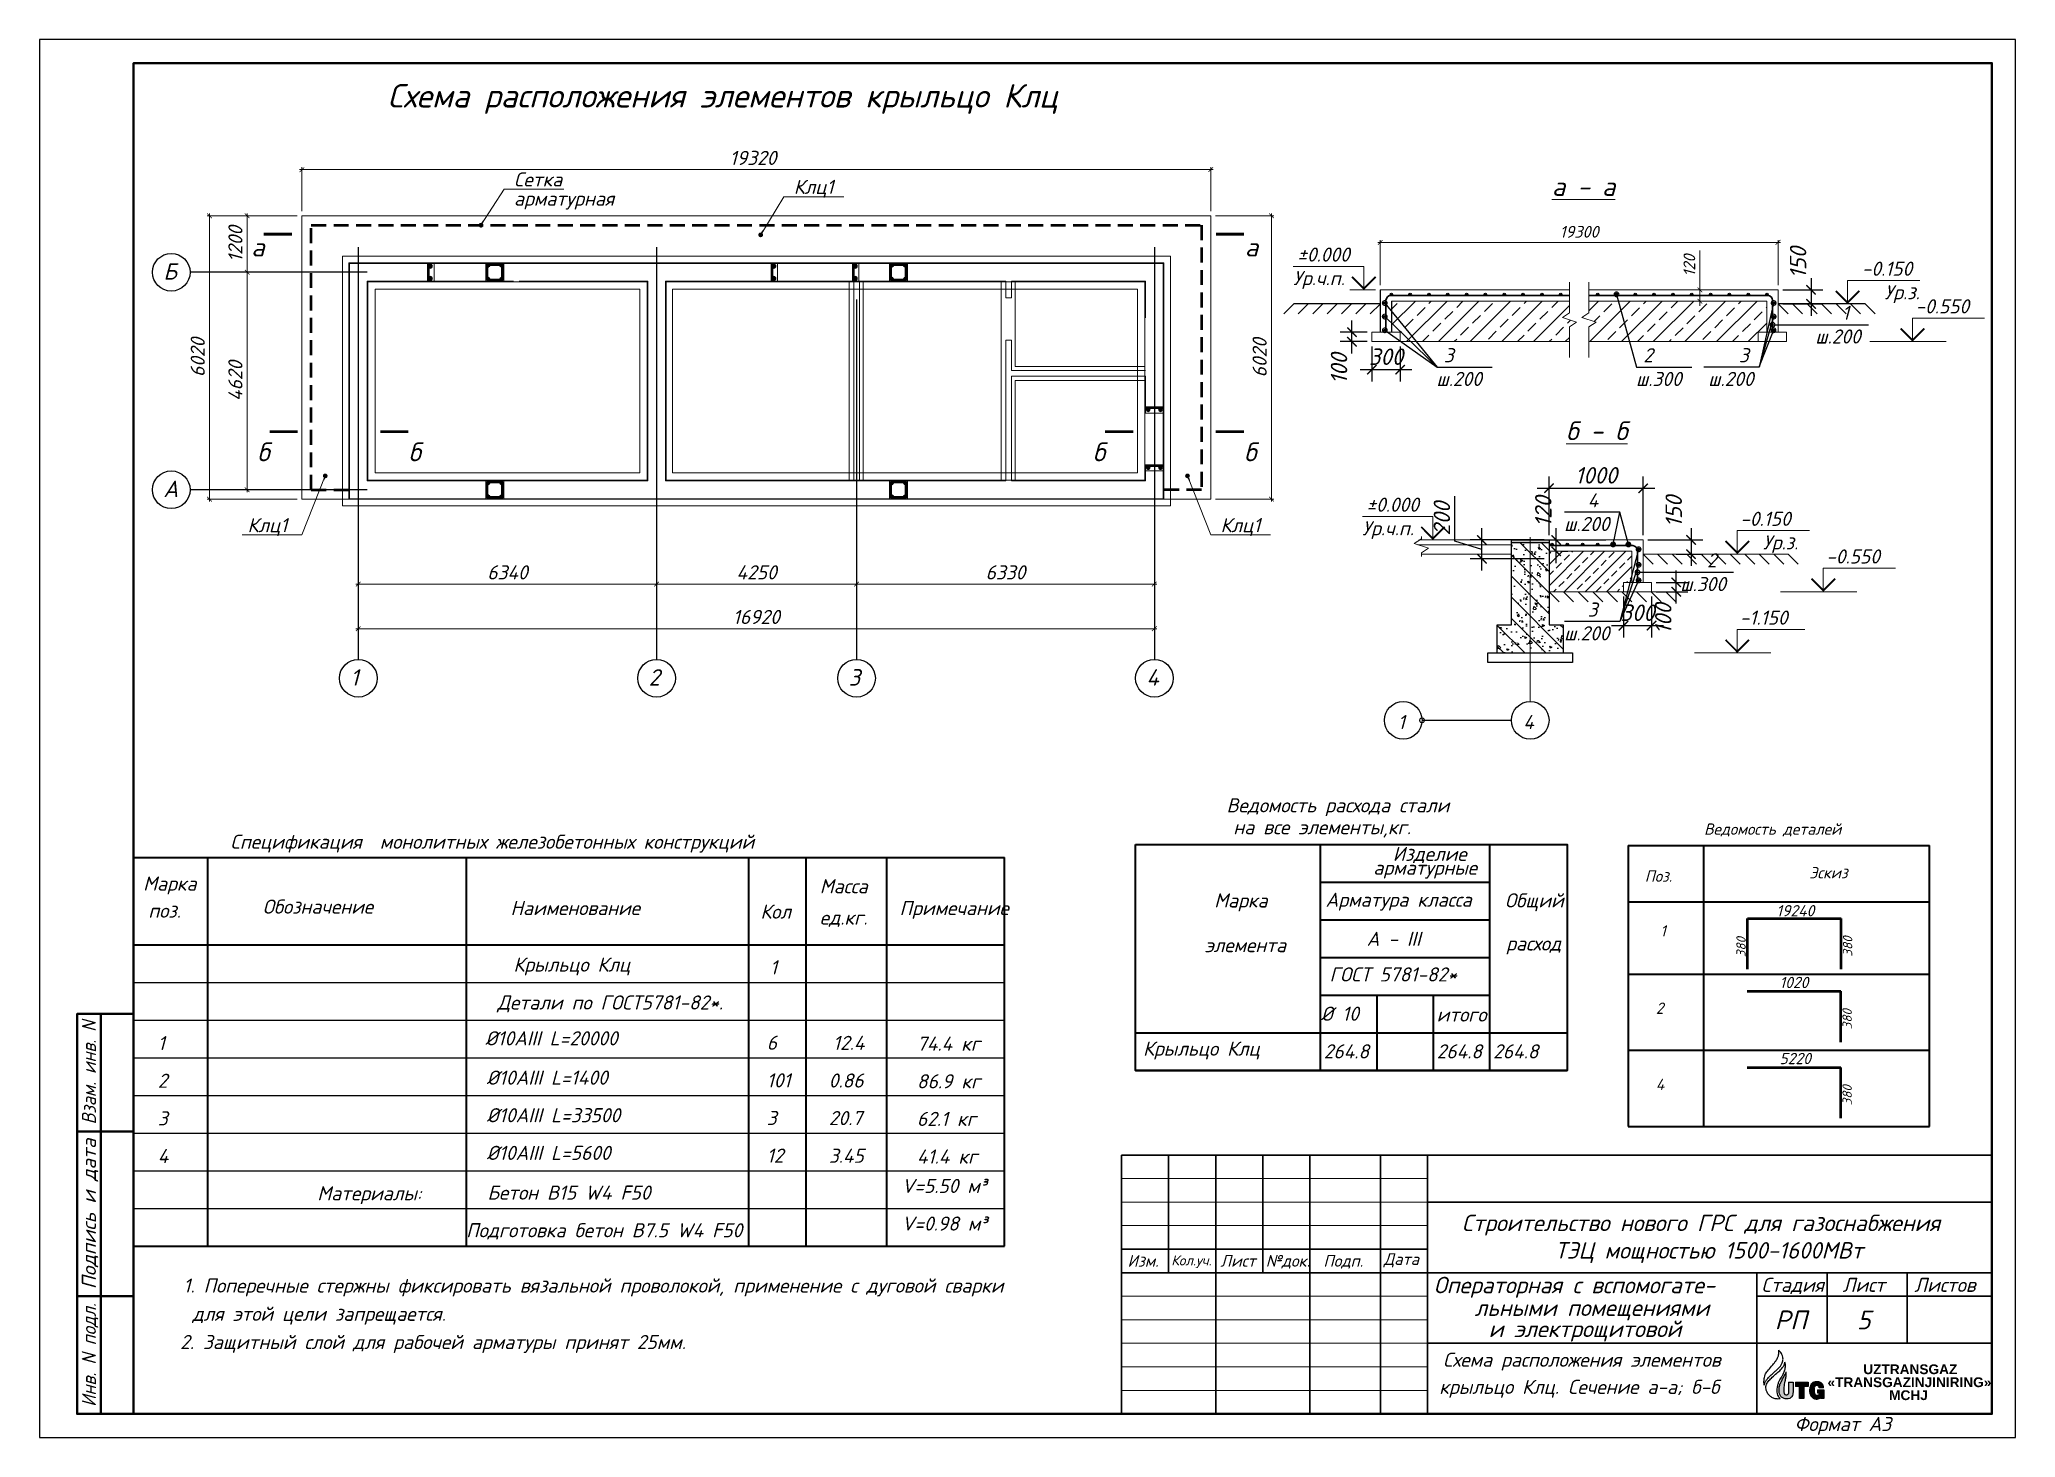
# Model space of a CAD drawing. Extents: x 108150 to 142535, y -18867 to -9422.
# Drawn here: x 135901.3 to 136321.3, y -16848.3 to -16551.3 of the extents above; entities that cross this region are included whole.
import ezdxf
from ezdxf.enums import TextEntityAlignment as Align

# ---------------------------------------------------------------- set-up
doc = ezdxf.new("R2010")
doc.units = 0
doc.header["$MEASUREMENT"] = 0
doc.header["$PDMODE"] = 32
doc.header["$PDSIZE"] = 0.6
doc.linetypes.add('DASHED2', pattern=[9.525, 6.35, -3.175])
doc.layers.add('12321', color=7, linetype='Continuous')
doc.layers.add('PDF2_Text', color=5, linetype='Continuous')
for name, color, linetype, lineweight in [('SNOVNOY', 3, 'Continuous', 70), ('Выносные', 8, 'Continuous', 15), ('осн', 3, 'Continuous', 70), ('Текст', 2, 'Continuous', 15)]:
    doc.layers.add(name, color=color, linetype=linetype, lineweight=lineweight)
doc.styles.add('PDF Arial', font='arial.ttf')
doc.styles.add('ГОСТ -3', font='isocpeui.ttf', dxfattribs={"height": 3})
doc.styles.add('ГОСТ 300', font='isocpeui.ttf', dxfattribs={"height": 300})
doc.styles.add('ГОСТ-  2.5', font='isocpeui.ttf', dxfattribs={"height": 2.5})
doc.styles.add('ГОСТ-2.5', font='isocpeui.ttf', dxfattribs={"oblique": 1, "height": 2.5})
doc.styles.add('ГОСТ-3А', font='isocpeui.ttf', dxfattribs={"height": 3})
doc.styles.add('ГОСТ2.5', font='isocpeur.ttf', dxfattribs={"oblique": 15, "height": 2.5})
doc.styles.add('ГОСТ3', font='isocpeur.ttf', dxfattribs={"oblique": 15, "height": 3})
doc.styles.add('ГОСТ3.5', font='isocpeur.ttf', dxfattribs={"oblique": 15, "height": 3.5})
doc.dimstyles.new('100', dxfattribs={"dimtxt": 3.5, "dimasz": 2, "dimexe": 2.5, "dimexo": 0.5, "dimgap": 1, "dimtad": 1, "dimdec": 0, "dimlfac": 100, "dimtxsty": 'ГОСТ3.5', "dimblk": 'ARCHTICK', "dimcen": 2.5, "dimdle": 2.5, "dimclrd": 256, "dimclre": 256, "dimclrt": 2, "dimadec": 3, "dimazin": 0, "dimtfac": 1, "dimtdec": 0, "dimtmove": 1, "dimatfit": 3, "dimldrblk": 'DOTSMALL', "dimfxl": 1, "dimlwd": -1, "dimlwe": -1, "dimarcsym": 0})
doc.dimstyles.new('100-2.5', dxfattribs={"dimtxt": 2.5, "dimasz": 1, "dimexe": 0.5, "dimexo": 1, "dimgap": 1, "dimtad": 1, "dimdec": 0, "dimlfac": 100, "dimtxsty": 'ГОСТ-  2.5', "dimblk": 'ARCHTICK', "dimcen": 2.5, "dimdle": 0.5, "dimclrd": 7, "dimclre": 7, "dimclrt": 7, "dimadec": 0, "dimazin": 0, "dimtfac": 1, "dimtdec": 0, "dimtmove": 0, "dimatfit": 0, "dimldrblk": 'DOT', "dimfxl": 1, "dimlwd": 15, "dimlwe": 15, "dimarcsym": 0})
doc.dimstyles.new('100-3А', dxfattribs={"dimtxt": 3, "dimasz": 1, "dimexe": 0.5, "dimexo": 1, "dimgap": 1, "dimtad": 1, "dimdec": 0, "dimlfac": 100, "dimtxsty": 'ГОСТ -3', "dimblk": 'ARCHTICK', "dimcen": 2.5, "dimdle": 0.5, "dimclrd": 7, "dimclre": 7, "dimclrt": 7, "dimadec": 0, "dimazin": 0, "dimtfac": 1, "dimtdec": 0, "dimtmove": 0, "dimatfit": 0, "dimldrblk": 'DOT', "dimfxl": 1, "dimlwd": 15, "dimlwe": 15, "dimarcsym": 0})
doc.dimstyles.new('50', dxfattribs={"dimtxt": 3.5, "dimasz": 2, "dimexe": 2.5, "dimexo": 1, "dimgap": 1, "dimtad": 1, "dimdec": 0, "dimlfac": 50, "dimtxsty": 'ГОСТ3.5', "dimblk": 'ARCHTICK', "dimcen": 2.5, "dimdle": 2.5, "dimclrd": 256, "dimclre": 256, "dimclrt": 2, "dimadec": 3, "dimazin": 0, "dimtfac": 1, "dimtdec": 0, "dimtmove": 1, "dimatfit": 3, "dimldrblk": 'DOTSMALL', "dimfxl": 1, "dimlwd": -1, "dimlwe": -1, "dimarcsym": 0})

msp = doc.modelspace()

# ---------------------------------------------------------------- texts
at = {"color": 7, "lineweight": -3, "style": 'ГОСТ -3'}
msp.add_text('Схема расположения элементов крыльцо Клц', height=5, dxfattribs=at).set_placement((135975.3241, -16565.7762, -754.4947))
at = {"color": 7}
for s, height, style, p in [('Сетка', 3, 'ГОСТ -3', (136002.1958, -16582.5569, -754.4947)), ('Клц1', 3, 'ГОСТ -3', (136061.6578, -16584.1319, -754.4947)), ('арматурная', 3, 'ГОСТ -3', (136002.1958, -16586.6352, -754.4947)), ('Б', 3.5, 'ГОСТ 300', (135927.6665, -16602.3512, -754.4947)), ('А', 3.5, 'ГОСТ 300', (135927.6665, -16648.5512, -754.4947)), ('Клц1', 3, 'ГОСТ -3', (135945.5536, -16656.0081, -754.4947)), ('Клц1', 3, 'ГОСТ -3', (136152.3738, -16656.0081, -754.4947)), ('1', 3.5, 'ГОСТ 300', (135967.4197, -16688.6027, -754.4947)), ('2', 3.5, 'ГОСТ 300', (136030.8197, -16688.6027, -754.4947)), ('3', 3.5, 'ГОСТ 300', (136073.3197, -16688.6027, -754.4947)), ('4', 3.5, 'ГОСТ 300', (136136.6197, -16688.6027, -754.4947)), ('Ведомость деталей', 2.4, 'ГОСТ -3', (136255.1548, -16720.2805, -754.4947)), ('Спецификация  монолитных железобетонных конструкций', 3, 'ГОСТ -3', (135941.9193, -16723.2573, -754.4947)), ('Поз.', 2.4, 'ГОСТ -3', (136242.5622, -16730.264, -754.4947)), ('Эскиз', 2.4, 'ГОСТ -3', (136277.5198, -16729.5418, -754.4947)), ('Марка', 3, 'ГОСТ -3', (135923.3675, -16732.1478, -754.4947)), ('Масса', 3, 'ГОСТ -3', (136067.192, -16732.7157, -754.4947)), ('поз.', 3, 'ГОСТ -3', (135924.4712, -16737.9066, -754.4947)), ('Обозначение', 3, 'ГОСТ -3', (135948.7905, -16737.0538, -754.4947)), ('Наименование', 3, 'ГОСТ -3', (136001.4573, -16737.3534, -754.4947)), ('Кол', 3, 'ГОСТ -3', (136054.5773, -16738.1125, -754.4947)), ('Примечание', 3, 'ГОСТ -3', (136084.149, -16737.3534, -754.4947)), ('19240', 2.4, 'ГОСТ -3', (136270.5337, -16737.6235, -754.4947)), ('ед.кг.', 3, 'ГОСТ -3', (136067.192, -16739.3824, -754.4947)), ('1', 2.4, 'ГОСТ -3', (136245.8362, -16741.897, -754.4947)), ('Крыльцо Клц', 3, 'ГОСТ -3', (136002.0792, -16749.3669, -754.4947)), ('1', 3, 'ГОСТ -3', (136056.6219, -16749.953, -754.4947)), ('1020', 2.4, 'ГОСТ -3', (136271.1925, -16752.8648, -754.4947)), ('Детали по ГОСТ5781-82*.', 3, 'ГОСТ -3', (135998.6543, -16757.4237, -754.4947)), ('2', 2.4, 'ГОСТ -3', (136244.9033, -16758.3404, -754.4947)), ('%%C10АIII L=20000', 3, 'ГОСТ -3', (135996.0834, -16765.0334, -754.4947)), ('1', 3, 'ГОСТ -3', (135926.4849, -16766.0507, -754.4947)), ('6', 3, 'ГОСТ -3', (136055.9218, -16765.967, -754.4947)), ('12.4', 3, 'ГОСТ -3', (136069.9987, -16765.9984, -754.4947)), ('74.4 кг', 3, 'ГОСТ -3', (136087.8427, -16766.1637, -754.4947)), ('Крыльцо Клц', 3, 'ГОСТ -3', (136135.8971, -16767.225, -754.4947)), ('%%C10АIII L=1400', 3, 'ГОСТ -3', (135996.3823, -16773.3853, -754.4947)), ('5220', 2.4, 'ГОСТ -3', (136271.1925, -16769.0259, -754.4947)), ('2', 3, 'ГОСТ -3', (135926.4849, -16774.0507, -754.4947)), ('101', 3, 'ГОСТ -3', (136055.9218, -16773.967, -754.4947)), ('0.86', 3, 'ГОСТ -3', (136069.1081, -16773.9984, -754.4947)), ('86.9 кг', 3, 'ГОСТ -3', (136087.8427, -16774.1637, -754.4947)), ('4', 2.4, 'ГОСТ -3', (136244.9033, -16774.5015, -754.4947)), ('%%C10АIII L=33500', 3, 'ГОСТ -3', (135996.3823, -16781.3706, -754.4947)), ('3', 3, 'ГОСТ -3', (136055.9218, -16781.9523, -754.4947)), ('20.7', 3, 'ГОСТ -3', (136069.1081, -16781.9837, -754.4947)), ('3', 3, 'ГОСТ -3', (135926.4849, -16782.036, -754.4947)), ('62.1 кг', 3, 'ГОСТ -3', (136087.8427, -16782.149, -754.4947)), ('4', 3, 'ГОСТ -3', (135926.4849, -16790.036, -754.4947)), ('%%C10АIII L=5600', 3, 'ГОСТ -3', (135996.3823, -16789.3706, -754.4947)), ('12', 3, 'ГОСТ -3', (136055.9218, -16789.9523, -754.4947)), ('3.45', 3, 'ГОСТ -3', (136069.1081, -16789.9837, -754.4947)), ('41.4 кг', 3, 'ГОСТ -3', (136087.8427, -16790.149, -754.4947)), ('Материалы:', 3, 'ГОСТ -3', (135960.383, -16797.9518, -754.4947)), ('Бетон В15 W4 F50', 3, 'ГОСТ -3', (135996.551, -16797.8117, -754.4947)), ('Подготовка бетон В7.5 W4 F50', 3, 'ГОСТ -3', (135992.0187, -16805.8117, -754.4947)), ('1. Поперечные стержны фиксировать вязальной проволокой, применение с дуговой сварки ', 3, 'ГОСТ -3', (135931.9198, -16817.559, -754.4947)), (' для этой цели запрещается.', 3, 'ГОСТ -3', (135931.9198, -16823.559, -754.4947)), ('2. Защитный слой для рабочей арматуры принят 25мм.', 3, 'ГОСТ -3', (135931.236, -16829.559, -754.4947)), ('Схема расположения элементов', 3, 'ГОСТ-3А', (136199.6766, -16833.3182, -754.4947)), ('крыльцо Клц. Сечение а-а; б-б ', 3, 'ГОСТ-3А', (136198.8522, -16839.0833, -754.4947))]:
    msp.add_text(s, height=height, dxfattribs=dict(at, style=style)).set_placement(p)
at = {"color": 7, "lineweight": 15, "style": 'ГОСТ -3'}
for s, p in [('%%Uа - а', (136229.5386, -16584.5527, -754.4947)), ('%%Uб - б', (136232.3459, -16636.4469, -754.4947))]:
    msp.add_text(s, height=4, dxfattribs=at).set_placement(p, align=Align.CENTER)
at = {"color": 7, "lineweight": 25, "style": 'ГОСТ -3'}
for s, p in [('а', (135949.1636, -16593.4232, -754.4947)), ('б', (135950.2376, -16636.9374, -754.4947)), ('б', (136127.8376, -16636.9374, -754.4947))]:
    msp.add_text(s, height=4, dxfattribs=at).set_placement(p, align=Align.TOP_RIGHT)
for s, p in [('а', (136157.5401, -16593.4232, -754.4947)), ('б', (135979.762, -16636.9374, -754.4947)), ('б', (136157.362, -16636.9374, -754.4947))]:
    msp.add_text(s, height=4, dxfattribs=at).set_placement(p, align=Align.TOP_LEFT)
at = {"color": 7, "lineweight": 13, "style": 'ГОСТ -3'}
for p in [(136179.8423, -16598.5188, -754.4947), (136194.5358, -16651.6593, -754.4947)]:
    msp.add_text('%%P0.000', height=3, dxfattribs=at).set_placement(p, align=Align.RIGHT)
for p in [(136167.8309, -16600.5188, -754.4947), (136182.5245, -16653.6593, -754.4947)]:
    msp.add_text('Ур.ч.п.', height=3, dxfattribs=at).set_placement(p, align=Align.TOP_LEFT)
at = {"color": 7, "lineweight": 15, "style": 'ГОСТ -3'}
for s, p in [('-0.150', (136288.6674, -16601.5188, -754.4947)), ('-0.550', (136300.0727, -16609.5188, -754.4947)), ('-0.150', (136262.8398, -16654.6602, -754.4231)), ('-0.550', (136281.1157, -16662.6593, -754.4947)), ('-1.150', (136262.738, -16675.6593, -754.4231))]:
    msp.add_text(s, height=3, dxfattribs=at).set_placement(p)
for p in [(136300.9878, -16603.5188, -754.4947), (136275.1602, -16656.6602, -754.4231)]:
    msp.add_text('Ур.з.', height=3, dxfattribs=at).set_placement(p, align=Align.TOP_RIGHT)
at = {"color": 7, "linetype": 'Continuous', "lineweight": 25, "style": 'ГОСТ -3'}
for s, p in [('1', (136284.4885, -16610.8826, -1258.4798)), ('3', (136199.8294, -16619.9027, 505.9852)), ('2', (136242.2388, -16619.9027, 507.9852)), ('3', (136262.5533, -16619.9027)), ('4', (136230.4074, -16650.7177)), ('2', (136255.7834, -16663.4838, -206.9443)), ('3', (136230.4074, -16673.9436))]:
    msp.add_text(s, height=3, dxfattribs=at).set_placement(p)
at = {"color": 7, "linetype": 'Continuous', "style": 'ГОСТ -3'}
for s, p in [('ш.200', (136278.7993, -16615.9252, -1258.4798)), ('ш.200', (136198.2787, -16624.9454, 505.9852)), ('ш.300', (136240.688, -16624.9454, 507.9852)), ('ш.200', (136256.0336, -16624.9454)), ('ш.200', (136225.4093, -16655.7603)), ('ш.300', (136250.0942, -16668.5264, -206.9443)), ('ш.200', (136225.4093, -16678.9862))]:
    msp.add_text(s, height=3, dxfattribs=at).set_placement(p)
at = {"color": 7, "lineweight": 25, "style": 'ГОСТ -3'}
for s, p in [('1', (136190.0731, -16697.8257, -754.4947)), ('4', (136216.7231, -16697.8257, -754.4947))]:
    msp.add_text(s, height=3, rotation=360, dxfattribs=at).set_placement(p)
for s, p in [('Ведомость расхода стали', (136177.3281, -16714.0226, -754.4947)), ('на все элементы,кг.', (136173.964, -16718.6773, -754.4947))]:
    msp.add_text(s, height=3, dxfattribs=at).set_placement(p, align=Align.MIDDLE_CENTER)
at = {"color": 7, "style": 'ГОСТ -3'}
for s, p in [('Изделие', (136196.8244, -16724.3448, -754.4947)), ('арматурные ', (136196.8244, -16727.2801, -754.4947)), ('Марка ', (136157.6457, -16734.2413, -754.4947)), ('Арматура класса', (136190.2248, -16734.0792, -754.4947)), ('Общий', (136219.074, -16734.2245, -754.4947)), ('А - III', (136189.1678, -16742.3921, -754.4947)), (' элемента ', (136157.6457, -16743.7325, -754.4947)), ('расход', (136218.9132, -16743.3879, -754.4947)), (' ГОСТ 5781-82*', (136188.1248, -16749.9589, -754.4947))]:
    msp.add_text(s, height=3, dxfattribs=at).set_placement(p, align=Align.MIDDLE_CENTER)
at = {"color": 7, "style": 'ГОСТ-2.5', "oblique": 1}
for p in [(136264.0115, -16746.3185, -754.4947), (136286.6657, -16746.1767, -754.4947), (136286.5686, -16761.6352, -754.4947), (136286.5686, -16777.7964, -754.4947)]:
    msp.add_text('380', height=2, rotation=90, dxfattribs=at).set_placement(p)
at = {"color": 7, "style": 'ГОСТ -3'}
for s, p in [('%%C 10', (136177.747, -16758.2993, -754.4947)), ('итого', (136203.6004, -16758.4822, -754.4947)), ('264.8', (136179.1348, -16766.2993, -754.4947)), ('264.8', (136203.1348, -16766.2993, -754.4947)), ('264.8', (136215.1348, -16766.2993, -754.4947))]:
    msp.add_text(s, height=3, dxfattribs=at).set_placement(p, align=Align.MIDDLE)
at = {"color": 7, "lineweight": 40, "style": 'ГОСТ3', "oblique": 15}
for s, width, p, p2 in [('Взам. инв. N', 0.946237, (135913.3475, -16781.834, -754.4947), (135913.3475, -16759.834, -754.4947)), ('Подпись и дата', 1.066667, (135913.3475, -16816.834, -754.4947), (135913.3475, -16784.834, -754.4947)), ('Инв. N подл.', 0.964912, (135913.3475, -16841.834, -754.4947), (135913.3475, -16819.834, -754.4947))]:
    msp.add_text(s, height=3, rotation=90, dxfattribs=dict(at, width=width)).set_placement(p, p2, align=Align.FIT)
at = {"color": 7, "lineweight": -3, "char_height": 3, "width": 25, "attachment_point": 1, "style": 'ГОСТ -3'}
for s, insert in [('V=5.50 м³', (136084.5975, -16793.3906, -754.4947)), ('V=0.98 м³', (136084.5975, -16801.3906, -754.4947))]:
    msp.add_mtext(s, dxfattribs=dict(at, insert=insert))
at = {"layer": 'PDF2_Text', "lineweight": 25, "char_height": 2.07708, "attachment_point": 7, "style": 'PDF Arial'}
for s, insert in [('{\\fArial|b1|i0|c204|p34;UZTRANSGAZ}', (136288.996, -16834.9105, -754.4947)), ('{\\fArial|b1|i0|c204|p34;«TRANSGAZINJINIRING»}', (136281.3977, -16837.6662, -754.4947)), ('{\\fArial|b1|i0|c204|p34;MCHJ}', (136294.4953, -16840.4219, -754.4947))]:
    msp.add_mtext(s, dxfattribs=dict(at, insert=insert))
at = {"layer": 'SNOVNOY', "color": 3, "insert": (136203.5816, -16800.994, -754.4947), "char_height": 3.5, "width": 108.046652, "attachment_point": 1}
msp.add_mtext('\\pi0.10079;{\\fISOCPEUR|b0|i1|c204|p34;Строительство нового ГРС для газоснабжения \\P\\pi19.88905;ТЭЦ мощностью 1500-1600МВт}', dxfattribs=at)
at = {"layer": 'осн', "color": 2, "attachment_point": 1}
for s, insert, char_height, width in [('{\\fISOCPEUR|b0|i1|c204|p34;\\H1.167x;\\W1;Изм.}', (136132.6125, -16809.5595, -754.4947), 2.1384, 8.867642), ('{\\fISOCPEUR|b0|i1|c204|p34;\\H1.167x;\\W1;Кол.уч.}', (136141.8969, -16809.6486, -754.4947), 1.828332, 10.067026), ('{\\fISOCPEUR|b0|i1|c204|p34;\\H1.167x;\\W1;Лист}', (136152.3447, -16809.5595, -754.4947), 2.1384, 8.967948), ('{\\fISOCPEUR|b0|i1|c204|p34;\\H1.167x;\\W1;№док.}', (136161.9925, -16809.5595, -754.4947), 2.1384, 10.82739), ('{\\fISOCPEUR|b0|i1|c204|p34;\\H1.167x;\\W1;Подп.}', (136174.2339, -16809.5595, -754.4947), 2.1384, 12.497236), ('{\\fISOCPEUR|b0|i1|c204|p34;\\H1.167x;\\W1;Дата}', (136187.0499, -16809.1902, -754.4947), 2.1384, 12.787965), ('{\\fISOCPEUR|b0|i1|c204|p34;\\W1;Стадия}', (136267.3593, -16814.4084, -754.4947), 3, 14.081712), ('{\\fISOCPEUR|b0|i1|c204|p34;\\W1;Лист}', (136284.5834, -16814.4084, -754.4947), 3, 14.081712), ('{\\fISOCPEUR|b0|i1|c204|p34;\\W1;Листов}', (136299.8259, -16814.4084, -754.4947), 3, 14.081712)]:
    msp.add_mtext(s, dxfattribs=dict(at, insert=insert, char_height=char_height, width=width))
at = {"layer": 'Текст', "color": 2, "attachment_point": 1, "style": 'ГОСТ2.5'}
for s, insert, char_height, width in [('Операторная с вспомогате-', (136197.7166, -16814.2008, -754.4947), 3.5, 68.50384), ('льными помещениями ', (136206.3913, -16819.0285, -754.4947), 3.5, 68.875124), ('и электрощитовой', (136209.3575, -16823.5111, -754.4947), 3.5, 68.800878), ('РП', (136270.1686, -16821.3606, -754.4947), 4, 8.161037), ('5', (136287.64, -16821.3606, -754.4947), 4, 8.161037)]:
    msp.add_mtext(s, dxfattribs=dict(at, insert=insert, char_height=char_height, width=width))
at = {"layer": 'Текст', "color": 7, "insert": (136274.3665, -16843.9728, -754.4947), "char_height": 3, "width": 33.544274, "attachment_point": 1, "style": 'ГОСТ2.5'}
msp.add_mtext('Формат А3', dxfattribs=at)

# ---------------------------------------------------------------- blocks, each defined once
blk = doc.blocks.new('*U2669')
at = {"color": 0, "lineweight": -2}
for p, q in [((0, 0), (-2.12, -2.12)), ((3.06, 0), (0.94, -2.12)), ((6.13, 0), (4, -2.12)), ((9.19, 0), (7.07, -2.12)), ((12.25, 0), (10.13, -2.12)), ((15.31, 0), (13.19, -2.12)), ((18.38, 0), (16.25, -2.12))]:
    blk.add_line(p, q, dxfattribs=at)
blk = doc.blocks.new('_ArchTick')
at = {"color": 0, "linetype": 'ByBlock', "const_width": 0.15}
blk.add_lwpolyline([(-0.5, -0.5), (0.5, 0.5)], dxfattribs=at)
blk = doc.blocks.new('_DotSmall')
at = {"color": 0, "linetype": 'ByBlock', "lineweight": 15, "const_width": 0.5}
blk.add_lwpolyline([(-0.0625, 0, 1), (0.0625, 0, 1)], format="xyb", close=True, dxfattribs=at)
blk = doc.blocks.new('*D2702')
at = {"transparency": 16777216}
for p, q in [((136252.38, -16655.16), (136252.38, -16663.16)), ((136243.2, -16657.66), (136254.88, -16657.66)), ((136249.2, -16660.66), (136254.88, -16660.66))]:
    blk.add_line(p, q, dxfattribs=at)
at = {"layer": 'Defpoints', "color": 0, "lineweight": 0, "transparency": 16777216}
for p in [(136242.2, -16657.66), (136248.2, -16660.66), (136252.38, -16660.66)]:
    blk.add_point(p, dxfattribs=at)
at = {"transparency": 16777216, "xscale": 2, "yscale": 2, "zscale": 2}
for p, rotation in [((136252.38, -16657.66), 90), ((136252.38, -16660.66), 270)]:
    blk.add_blockref('_ArchTick', p, dxfattribs=dict(at, rotation=rotation))
at = {"color": 2, "lineweight": 15, "transparency": 16777216, "insert": (136248.71, -16651.62), "char_height": 3.5, "attachment_point": 5, "rotation": 90, "style": 'ГОСТ3.5'}
blk.add_mtext('150', dxfattribs=at)
blk = doc.blocks.new('*D2703')
at = {"transparency": 16777216}
for p, q in [((136202.18, -16657.93), (136202.18, -16648.35)), ((136207.93, -16664.16), (136207.93, -16655.16)), ((136207.93, -16659.66), (136202.18, -16657.93)), ((136221.2, -16657.66), (136205.43, -16657.66)), ((136221.2, -16661.66), (136205.43, -16661.66))]:
    blk.add_line(p, q, dxfattribs=at)
at = {"layer": 'Defpoints', "color": 0, "lineweight": 0, "transparency": 16777216}
for p in [(136207.93, -16657.66), (136222.2, -16657.66), (136222.2, -16661.66)]:
    blk.add_point(p, dxfattribs=at)
at = {"transparency": 16777216, "xscale": 2, "yscale": 2, "zscale": 2}
for p, rotation in [((136207.93, -16657.66), 90), ((136207.93, -16661.66), 270)]:
    blk.add_blockref('_ArchTick', p, dxfattribs=dict(at, rotation=rotation))
at = {"color": 2, "lineweight": 15, "transparency": 16777216, "insert": (136199.43, -16653.14), "char_height": 3.5, "attachment_point": 5, "rotation": 90, "style": 'ГОСТ3.5'}
blk.add_mtext('200', dxfattribs=at)
blk = doc.blocks.new('A$C35071BFB')
at = {"lineweight": 25}
h = blk.add_hatch(color=196, dxfattribs=at)
h.dxf.hatch_style = 1
h.set_gradient(color1=(173, 173, 173), color2=(158, 158, 158), one_color=1, tint=0.62)
h.paths.add_polyline_path([(0, 0), (-8, 0), (-8, -0.6), (0, -0.6)])
h = blk.add_hatch(dxfattribs=at)
h.set_pattern_fill('ANSI31', color=196)
h.set_pattern_definition([(45, (3610.977, 6820.6217), (-2.245064, 2.245064), [])])
h.paths.add_polyline_path([(-8, -18), (-11, -18), (-11, -24), (3, -24), (3, -18), (0, -18), (0, -0.6), (-8, -0.6)])
h = blk.add_hatch(dxfattribs=at)
h.set_pattern_fill('AR-CONC', color=196, scale=0.025)
h.set_pattern_definition([(50, (3610.977, 6820.6217), (4.5546167, -0.3984771), [0.47625, -5.23875]), (355, (3610.977, 6820.6217), (-0.8810855, 4.776421), [0.381, -4.1910146]), (100.451445, (3611.3565, 6820.5885), (3.6735312, 4.3779438), [0.4047502, -4.452256]), (46.1842, (3610.977, 6821.892), (6.776976, -1.051058), [0.714375, -7.858125]), (96.63556, (3611.542, 6821.804), (5.9351034, 6.185653), [0.6071256, -6.67839]), (351.18415, (3610.977, 6821.892), (5.9351034, 6.185653), [0.571499, -6.286493]), (21, (3611.612, 6821.5742), (3.7903598, -2.55663), [0.47625, -5.23875]), (326, (3611.612, 6821.574), (1.5450507, 4.6046992), [0.381, -4.191]), (71.451445, (3611.928, 6821.361), (5.3354105, 2.0480692), [0.4047502, -4.4522484]), (37.5, (3610.977, 6820.6217), (0.07721508, 2.11387597), [0, -4.1402, 0, -4.2545, 0, -4.206875]), (7.5, (3610.977, 6820.6217), (1.67049156, 2.5045144), [0, -2.4257, 0, -4.04495, 0, -1.603375]), (327.5, (3609.561, 6820.6217), (3.38976488, -0.1432186), [0, -1.5875, 0, -4.953, 0, -6.57225]), (317.5, (3608.926, 6820.6217), (3.7032295, 0.6356623), [0, -2.06375, 0, -3.2893, 0, -4.66725])])
h.paths.add_polyline_path([(0, -18), (0, -0.6), (-8, -0.6), (-8, -18), (-11, -18), (-11, -24), (3, -24), (3, -18)])
at = {"color": 7, "lineweight": -3}
for p, q in [((-8, 0), (-8, -18)), ((0, -18), (0, 0)), ((-8, -18), (-11, -18)), ((-11, -18), (-11, -24)), ((3, -18), (0, -18)), ((3, -24), (3, -18)), ((5, -24), (-13, -24)), ((-13, -24), (-13, -26)), ((5, -26), (5, -24)), ((-13, -26), (5, -26))]:
    blk.add_line(p, q, dxfattribs=at)
at = {"color": 196, "lineweight": 25}
blk.add_lwpolyline([(-8, -0.6), (0, -0.6), (0, 0), (-8, 0)], close=True, dxfattribs=at)
blk = doc.blocks.new('*D2874')
at = {"transparency": 16777216}
for p, q in [((136222.2, -16656.66), (136222.2, -16644.17)), ((136242.2, -16656.66), (136242.2, -16644.17)), ((136219.7, -16646.67), (136244.7, -16646.67))]:
    blk.add_line(p, q, dxfattribs=at)
at = {"layer": 'Defpoints', "color": 0, "lineweight": 0, "transparency": 16777216}
for p in [(136242.2, -16646.67), (136222.2, -16657.66), (136242.2, -16657.66)]:
    blk.add_point(p, dxfattribs=at)
at = {"transparency": 16777216, "xscale": 2, "yscale": 2, "zscale": 2, "rotation": 180}
blk.add_blockref('_ArchTick', (136222.2, -16646.67), dxfattribs=at)
at = {"transparency": 16777216, "xscale": 2, "yscale": 2, "zscale": 2}
blk.add_blockref('_ArchTick', (136242.2, -16646.67), dxfattribs=at)
at = {"color": 2, "lineweight": 15, "transparency": 16777216, "insert": (136232.2, -16643.92), "char_height": 3.5, "attachment_point": 5, "style": 'ГОСТ3.5'}
blk.add_mtext('1000', dxfattribs=at)
blk = doc.blocks.new('*D2875')
at = {"transparency": 16777216}
for p, q in [((136238, -16669.66), (136238, -16678.36)), ((136244, -16669.66), (136244, -16678.36)), ((136235.5, -16675.86), (136246.5, -16675.86))]:
    blk.add_line(p, q, dxfattribs=at)
at = {"layer": 'Defpoints', "color": 0, "lineweight": 0, "transparency": 16777216}
for p in [(136238, -16668.66, -754.49), (136244, -16668.66, -754.49), (136244, -16675.86)]:
    blk.add_point(p, dxfattribs=at)
at = {"transparency": 16777216, "xscale": 2, "yscale": 2, "zscale": 2, "rotation": 180}
blk.add_blockref('_ArchTick', (136238, -16675.86), dxfattribs=at)
at = {"transparency": 16777216, "xscale": 2, "yscale": 2, "zscale": 2}
blk.add_blockref('_ArchTick', (136244, -16675.86), dxfattribs=at)
at = {"color": 2, "lineweight": 15, "transparency": 16777216, "insert": (136241, -16673.11), "char_height": 3.5, "attachment_point": 5, "style": 'ГОСТ3.5'}
blk.add_mtext('300', dxfattribs=at)
blk = doc.blocks.new('*D2876')
at = {"transparency": 16777216}
for p, q in [((136249.23, -16671.16), (136249.23, -16664.16)), ((136245, -16666.66), (136251.73, -16666.66)), ((136245, -16668.66), (136251.73, -16668.66))]:
    blk.add_line(p, q, dxfattribs=at)
at = {"layer": 'Defpoints', "color": 0, "lineweight": 0, "transparency": 16777216}
for p in [(136244, -16666.66, -754.49), (136244, -16668.66, -754.49), (136249.23, -16666.66)]:
    blk.add_point(p, dxfattribs=at)
at = {"transparency": 16777216, "xscale": 2, "yscale": 2, "zscale": 2}
for p, rotation in [((136249.23, -16666.66), 90), ((136249.23, -16668.66), 270)]:
    blk.add_blockref('_ArchTick', p, dxfattribs=dict(at, rotation=rotation))
at = {"color": 2, "lineweight": 15, "transparency": 16777216, "insert": (136246.48, -16674.41), "char_height": 3.5, "attachment_point": 5, "rotation": 90, "style": 'ГОСТ3.5'}
blk.add_mtext('100', dxfattribs=at)
blk = doc.blocks.new('_Dot')
at = {"color": 0, "linetype": 'ByBlock', "lineweight": -2}
blk.add_line((-0.5, 0), (-1, 0), dxfattribs=at)
at = {"color": 0, "linetype": 'ByBlock', "const_width": 0.5}
blk.add_lwpolyline([(-0.25, 0, 1), (0.25, 0, 1)], format="xyb", close=True, dxfattribs=at)
blk = doc.blocks.new('*D2879')
at = {"transparency": 16777216}
for p, q in [((136277.89, -16602.02), (136277.89, -16610.02)), ((136271.88, -16604.52), (136280.39, -16604.52)), ((136271.88, -16607.52), (136280.39, -16607.52))]:
    blk.add_line(p, q, dxfattribs=at)
at = {"layer": 'Defpoints', "color": 0, "lineweight": 0, "transparency": 16777216}
for p in [(136270.88, -16604.52, -754.49), (136270.88, -16607.52, -754.49), (136277.89, -16607.52)]:
    blk.add_point(p, dxfattribs=at)
at = {"transparency": 16777216, "xscale": 2, "yscale": 2, "zscale": 2}
for p, rotation in [((136277.89, -16604.52), 90), ((136277.89, -16607.52), 270)]:
    blk.add_blockref('_ArchTick', p, dxfattribs=dict(at, rotation=rotation))
at = {"color": 2, "lineweight": 15, "transparency": 16777216, "insert": (136275.14, -16598.77), "char_height": 3.5, "attachment_point": 5, "rotation": 90, "style": 'ГОСТ3.5'}
blk.add_mtext('150', dxfattribs=at)
blk = doc.blocks.new('*D2712')
at = {"transparency": 16777216}
for p, q in [((136184.54, -16616.52), (136184.54, -16623.97)), ((136190.54, -16616.52), (136190.54, -16623.97)), ((136182.04, -16621.47), (136193.04, -16621.47))]:
    blk.add_line(p, q, dxfattribs=at)
at = {"layer": 'Defpoints', "color": 0, "lineweight": 0, "transparency": 16777216}
for p in [(136184.54, -16615.52, -754.49), (136190.54, -16615.52, -754.49), (136190.54, -16621.47)]:
    blk.add_point(p, dxfattribs=at)
at = {"transparency": 16777216, "xscale": 2, "yscale": 2, "zscale": 2, "rotation": 180}
blk.add_blockref('_ArchTick', (136184.54, -16621.47), dxfattribs=at)
at = {"transparency": 16777216, "xscale": 2, "yscale": 2, "zscale": 2}
blk.add_blockref('_ArchTick', (136190.54, -16621.47), dxfattribs=at)
at = {"color": 2, "lineweight": 15, "transparency": 16777216, "insert": (136187.54, -16618.72), "char_height": 3.5, "attachment_point": 5, "style": 'ГОСТ3.5'}
blk.add_mtext('300', dxfattribs=at)
blk = doc.blocks.new('*D2713')
at = {"transparency": 16777216}
for p, q in [((136183.54, -16613.52), (136177.81, -16613.52)), ((136180.31, -16618.02), (136180.31, -16611.02)), ((136183.54, -16615.52), (136177.81, -16615.52))]:
    blk.add_line(p, q, dxfattribs=at)
at = {"layer": 'Defpoints', "color": 0, "lineweight": 0, "transparency": 16777216}
for p in [(136180.31, -16613.52), (136184.54, -16613.52, -754.49), (136184.54, -16615.52, -754.49)]:
    blk.add_point(p, dxfattribs=at)
at = {"transparency": 16777216, "xscale": 2, "yscale": 2, "zscale": 2}
for p, rotation in [((136180.31, -16613.52), 90), ((136180.31, -16615.52), 270)]:
    blk.add_blockref('_ArchTick', p, dxfattribs=dict(at, rotation=rotation))
at = {"color": 2, "lineweight": 15, "transparency": 16777216, "insert": (136177.56, -16621.27), "char_height": 3.5, "attachment_point": 5, "rotation": 90, "style": 'ГОСТ3.5'}
blk.add_mtext('100', dxfattribs=at)
blk = doc.blocks.new('*D2714')
at = {"color": 7, "lineweight": 15, "transparency": 16777216}
for p, q in [((136151.31, -16588.78), (136163.69, -16588.78)), ((136163.19, -16588.28), (136163.19, -16649.48)), ((136151.31, -16648.98), (136163.69, -16648.98))]:
    blk.add_line(p, q, dxfattribs=at)
at = {"layer": 'Defpoints', "color": 0, "lineweight": 0, "transparency": 16777216}
for p in [(136150.31, -16588.78), (136150.31, -16648.98), (136163.19, -16648.98)]:
    blk.add_point(p, dxfattribs=at)
at = {"color": 7, "lineweight": 15, "transparency": 16777216}
for p, rotation in [((136163.19, -16588.78), 90), ((136163.19, -16648.98), 270)]:
    blk.add_blockref('_ArchTick', p, dxfattribs=dict(at, rotation=rotation))
at = {"color": 7, "lineweight": 25, "transparency": 16777216, "insert": (136160.69, -16618.96), "char_height": 3, "attachment_point": 5, "rotation": 90, "style": 'ГОСТ -3'}
blk.add_mtext('6020', dxfattribs=at)
blk = doc.blocks.new('A$C2C831A7A')
at = {"lineweight": 25}
for points in [[(-0.95, 3.2, 1), (-0.15, 3.2, 1)], [(-0.95, 0.6, 1), (-0.15, 0.6, 1)]]:
    blk.add_hatch(color=7, dxfattribs=at).paths.add_polyline_path(points)
at = {"color": 7, "lineweight": 50}
blk.add_line((-0.15, 0.06), (-0.15, 3.69), dxfattribs=at)
at = {"color": 7, "lineweight": 25}
for centre in [(-0.55, 3.2), (-0.55, 0.6)]:
    blk.add_circle(centre, 0.4, dxfattribs=at)
blk = doc.blocks.new('A$C6C1B274A')
at = {"lineweight": 40}
for points in [[(0.3, 3.3, 1), (0.7, 3.3, 1)], [(0.3, 0.5, 1), (0.7, 0.5, 1)], [(3.1, 3.3, 1), (3.5, 3.3, 1)], [(3.1, 0.5, 1), (3.5, 0.5, 1)]]:
    blk.add_hatch(color=7, dxfattribs=at).paths.add_polyline_path(points)
at = {"color": 7, "lineweight": 40}
for p, q in [((0.19, 3.5), (2.31, 3.5)), ((0.19, 0.3), (2.31, 0.3)), ((0.3, 0.2), (0.3, 3.6)), ((3.61, 3.5), (1.49, 3.5)), ((3.61, 0.3), (1.49, 0.3)), ((3.5, 0.2), (3.5, 3.6))]:
    blk.add_line(p, q, dxfattribs=at)
for centre in [(0.5, 3.3), (0.5, 0.5), (3.3, 3.3), (3.3, 0.5)]:
    blk.add_circle(centre, 0.2, dxfattribs=at)
blk = doc.blocks.new('*D2705')
at = {"color": 7, "lineweight": 15, "transparency": 16777216}
for p, q in [((135964.83, -16600.78), (135944.98, -16600.78)), ((135945.48, -16647.48), (135945.48, -16600.28)), ((135964.83, -16646.98), (135944.98, -16646.98))]:
    blk.add_line(p, q, dxfattribs=at)
at = {"layer": 'Defpoints', "color": 0, "lineweight": 0, "transparency": 16777216}
for p in [(135945.48, -16600.78), (135965.83, -16600.78), (135965.83, -16646.98)]:
    blk.add_point(p, dxfattribs=at)
at = {"color": 7, "lineweight": 15, "transparency": 16777216}
for p, rotation in [((135945.48, -16600.78), 90), ((135945.48, -16646.98), 270)]:
    blk.add_blockref('_ArchTick', p, dxfattribs=dict(at, rotation=rotation))
at = {"color": 7, "lineweight": 25, "transparency": 16777216, "insert": (135942.98, -16623.88), "char_height": 3, "attachment_point": 5, "rotation": 90, "style": 'ГОСТ -3'}
blk.add_mtext('4620', dxfattribs=at)
blk = doc.blocks.new('*D2706')
at = {"color": 7, "lineweight": 15, "transparency": 16777216}
for p, q in [((135956.12, -16588.78), (135936.98, -16588.78)), ((135937.48, -16588.28), (135937.48, -16649.48)), ((135956.12, -16648.98), (135936.98, -16648.98))]:
    blk.add_line(p, q, dxfattribs=at)
at = {"layer": 'Defpoints', "color": 0, "lineweight": 0, "transparency": 16777216}
for p in [(135957.12, -16588.78), (135937.48, -16648.98), (135957.12, -16648.98)]:
    blk.add_point(p, dxfattribs=at)
at = {"color": 7, "lineweight": 15, "transparency": 16777216}
for p, rotation in [((135937.48, -16588.78), 90), ((135937.48, -16648.98), 270)]:
    blk.add_blockref('_ArchTick', p, dxfattribs=dict(at, rotation=rotation))
at = {"color": 7, "lineweight": 25, "transparency": 16777216, "insert": (135934.98, -16618.88), "char_height": 3, "attachment_point": 5, "rotation": 90, "style": 'ГОСТ -3'}
blk.add_mtext('6020', dxfattribs=at)
blk = doc.blocks.new('*D2707')
at = {"color": 7, "lineweight": 15, "transparency": 16777216}
for p, q in [((135969.11, -16673.03), (135969.11, -16677.01)), ((136138.31, -16673.03), (136138.31, -16677.01)), ((135968.61, -16676.51), (136138.81, -16676.51))]:
    blk.add_line(p, q, dxfattribs=at)
at = {"layer": 'Defpoints', "color": 0, "lineweight": 0, "transparency": 16777216}
for p in [(135969.11, -16672.03), (136138.31, -16672.03), (136138.31, -16676.51)]:
    blk.add_point(p, dxfattribs=at)
at = {"color": 7, "lineweight": 15, "transparency": 16777216, "rotation": 180}
blk.add_blockref('_ArchTick', (135969.11, -16676.51), dxfattribs=at)
at = {"color": 7, "lineweight": 15, "transparency": 16777216}
blk.add_blockref('_ArchTick', (136138.31, -16676.51), dxfattribs=at)
at = {"color": 7, "lineweight": 25, "transparency": 16777216, "insert": (136053.71, -16674.01), "char_height": 3, "attachment_point": 5, "style": 'ГОСТ -3'}
blk.add_mtext('16920', dxfattribs=at)
blk = doc.blocks.new('*D2878')
at = {"color": 7, "lineweight": 15, "transparency": 16777216}
for p, q in [((135956.12, -16588.78), (135944.98, -16588.78)), ((135945.48, -16601.28), (135945.48, -16588.28)), ((135964.83, -16600.78), (135944.98, -16600.78))]:
    blk.add_line(p, q, dxfattribs=at)
at = {"layer": 'Defpoints', "color": 0, "lineweight": 0, "transparency": 16777216}
for p in [(135945.48, -16588.78), (135957.12, -16588.78, -754.49), (135965.83, -16600.78, -754.49)]:
    blk.add_point(p, dxfattribs=at)
at = {"color": 7, "lineweight": 15, "transparency": 16777216}
for p, rotation in [((135945.48, -16588.78), 90), ((135945.48, -16600.78), 270)]:
    blk.add_blockref('_ArchTick', p, dxfattribs=dict(at, rotation=rotation))
at = {"color": 7, "lineweight": 25, "transparency": 16777216, "insert": (135942.98, -16594.78), "char_height": 3, "attachment_point": 5, "rotation": 90, "style": 'ГОСТ -3'}
blk.add_mtext('1200', dxfattribs=at)
blk = doc.blocks.new('*D2711')
at = {"color": 7, "lineweight": 15, "transparency": 16777216}
for p, q in [((135956.62, -16578.98), (136150.81, -16578.98)), ((135957.12, -16587.78), (135957.12, -16578.48)), ((136150.31, -16587.78), (136150.31, -16578.48))]:
    blk.add_line(p, q, dxfattribs=at)
at = {"layer": 'Defpoints', "color": 0, "lineweight": 0, "transparency": 16777216}
for p in [(136150.31, -16578.98), (135957.12, -16588.78), (136150.31, -16588.78)]:
    blk.add_point(p, dxfattribs=at)
at = {"color": 7, "lineweight": 15, "transparency": 16777216, "rotation": 180}
blk.add_blockref('_ArchTick', (135957.12, -16578.98), dxfattribs=at)
at = {"color": 7, "lineweight": 15, "transparency": 16777216}
blk.add_blockref('_ArchTick', (136150.31, -16578.98), dxfattribs=at)
at = {"color": 7, "lineweight": 25, "transparency": 16777216, "insert": (136053.01, -16576.48), "char_height": 3, "attachment_point": 5, "style": 'ГОСТ -3'}
blk.add_mtext('19320', dxfattribs=at)
blk = doc.blocks.new('*D2959')
at = {"color": 7, "lineweight": 15, "transparency": 16777216}
for p, q in [((136254.28, -16604.52), (136254.28, -16596.19)), ((136253.28, -16604.52), (136253.78, -16604.52)), ((136254.28, -16606.92), (136254.28, -16604.52)), ((136253.28, -16606.92), (136253.78, -16606.92)), ((136254.28, -16606.92), (136254.28, -16607.92))]:
    blk.add_line(p, q, dxfattribs=at)
at = {"layer": 'Defpoints', "color": 0, "lineweight": 0, "transparency": 16777216}
for p in [(136254.28, -16604.52, -754.49), (136254.28, -16606.92, -754.49), (136254.28, -16606.92)]:
    blk.add_point(p, dxfattribs=at)
at = {"color": 7, "lineweight": 15, "transparency": 16777216}
for p, rotation in [((136254.28, -16604.52), 270), ((136254.28, -16606.92), 90)]:
    blk.add_blockref('_ArchTick', p, dxfattribs=dict(at, rotation=rotation))
at = {"color": 7, "lineweight": 25, "transparency": 16777216, "insert": (136252.03, -16599.35), "char_height": 2.5, "attachment_point": 5, "rotation": 90, "style": 'ГОСТ-  2.5'}
blk.add_mtext('120', dxfattribs=at)
blk = doc.blocks.new('*D2960')
at = {"transparency": 16777216}
for p, q in [((136223.73, -16662.56), (136223.73, -16655.16)), ((136224.73, -16657.66), (136226.23, -16657.66)), ((136224.73, -16660.06), (136226.23, -16660.06))]:
    blk.add_line(p, q, dxfattribs=at)
at = {"layer": 'Defpoints', "color": 0, "lineweight": 0, "transparency": 16777216}
for p in [(136223.73, -16657.66, -754.49), (136223.73, -16657.66), (136223.73, -16660.06, -754.49)]:
    blk.add_point(p, dxfattribs=at)
at = {"transparency": 16777216, "xscale": 2, "yscale": 2, "zscale": 2}
for p, rotation in [((136223.73, -16657.66), 90), ((136223.73, -16660.06), 270)]:
    blk.add_blockref('_ArchTick', p, dxfattribs=dict(at, rotation=rotation))
at = {"color": 2, "lineweight": 15, "transparency": 16777216, "insert": (136220.98, -16651.64), "char_height": 3.5, "attachment_point": 5, "rotation": 90, "style": 'ГОСТ3.5'}
blk.add_mtext('120', dxfattribs=at)

# ---------------------------------------------------------------- dimensions: what is measured, and where the dimension line sits
at = {"color": 116, "lineweight": 25}
for base, p1, p2, picture, middle in [((136150.3126, -16578.9831, -754.4947), (135957.1171, -16588.7843, -754.4947), (136150.3126, -16588.7843, -754.4947), '*D2711', (136053.0126, -16578.9831, -754.4947)), ((136138.3126, -16676.5145, -754.4947), (135969.1126, -16672.0339, -754.4947), (136138.3126, -16672.0339, -754.4947), '*D2707', (136053.7126, -16676.5145, -754.4947))]:
    dim = msp.add_linear_dim(base=base, p1=p1, p2=p2, dimstyle='100-3А', dxfattribs=at)
    dim.commit()
    dim.dimension.update_dxf_attribs({"geometry": picture, "text_midpoint": middle, "dimtype": 160})
for base, p1, p2, angle, picture, middle in [((135937.476, -16648.9825, -754.4947), (135957.1171, -16588.7843, -754.4947), (135957.1171, -16648.9825, -754.4947), 270, '*D2706', (135934.976, -16618.8834, -754.4947)), ((135945.476, -16588.7843), (135965.8278, -16600.7824, -754.4947), (135957.1171, -16588.7843, -754.4947), 90, '*D2878', (135942.976, -16594.7834)), ((135945.476, -16600.7824, -754.4947), (135965.8278, -16646.9825, -754.4947), (135965.8278, -16600.7824, -754.4947), 270, '*D2705', (135942.976, -16623.8824, -754.4947))]:
    dim = msp.add_linear_dim(base=base, p1=p1, p2=p2, angle=angle, dimstyle='100-3А', dxfattribs=at)
    dim.commit()
    dim.dimension.update_dxf_attribs({"geometry": picture, "text_midpoint": middle})
dim = msp.add_linear_dim(base=(136163.1896, -16648.9825, -754.4947), p1=(136150.3126, -16588.7843, -754.4947), p2=(136150.3126, -16648.9825, -754.4947), angle=270, dimstyle='100-3А', dxfattribs=at)
dim.commit()
dim.dimension.update_dxf_attribs({"geometry": '*D2714', "text_midpoint": (136163.1896, -16618.9605, -754.4947), "dimtype": 160})
at = {"color": 7, "lineweight": 25}
msp.add_linear_dim(base=(136270.8823, -16594.4286), p1=(136186.3423, -16604.5188, -754.4947), p2=(136270.8823, -16604.5188, -754.4947), text='19300', dimstyle='100-2.5', override={"dimfxl": 1.25, "dimarcsym": 1}, dxfattribs=at).render()
dim = msp.add_linear_dim(base=(136254.2794, -16606.9188), p1=(136254.2794, -16604.5188, -754.4947), p2=(136254.2794, -16606.9188, -754.4947), angle=90, text='120', dimstyle='100-2.5', override={"dimfxl": 1.25, "dimarcsym": 1}, dxfattribs=at)
dim.commit()
dim.dimension.update_dxf_attribs({"geometry": '*D2959', "text_midpoint": (136254.2794, -16599.354), "dimtype": 160})
at = {"color": 7, "lineweight": 15}
for base, p1, p2, override, picture, middle in [((136277.8945, -16607.5188), (136270.8823, -16604.5188, -754.4947), (136270.8823, -16607.5188, -754.4947), {"dimfxl": 1.25}, '*D2879', (136277.8945, -16598.7655)), ((136223.7348, -16657.6593), (136223.7348, -16660.0593, -754.4947), (136223.7348, -16657.6593, -754.4947), {"dimtmove": 1, "dimfxl": 1.25}, '*D2960', (136223.7348, -16651.6412)), ((136252.3835, -16660.6602, -754.4231), (136242.2034, -16657.6602, -754.4231), (136248.2034, -16660.6602, -754.4231), {"dimtmove": 1, "dimfxl": 1.25}, '*D2702', (136251.4603, -16651.6186, -754.4231))]:
    dim = msp.add_linear_dim(base=base, p1=p1, p2=p2, angle=90, dimstyle='50', override=override, dxfattribs=at)
    dim.commit()
    dim.dimension.update_dxf_attribs({"geometry": picture, "text_midpoint": middle, "dimtype": 160})
for base, p1, p2, picture, middle in [((136180.3143, -16613.5188, 754.4947), (136184.5423, -16615.5188), (136184.5423, -16613.5188), '*D2713', (136180.3143, -16621.2721, 754.4947)), ((136249.2314, -16666.6593), (136244.0034, -16668.6593, -754.4947), (136244.0034, -16666.6593, -754.4947), '*D2876', (136249.2314, -16674.4126))]:
    dim = msp.add_linear_dim(base=base, p1=p1, p2=p2, angle=90, dimstyle='50', dxfattribs=at)
    dim.commit()
    dim.dimension.update_dxf_attribs({"geometry": picture, "text_midpoint": middle, "dimtype": 160})
for base, p1, p2, picture, middle in [((136190.5423, -16621.4716, 754.4947), (136184.5423, -16615.5188), (136190.5423, -16615.5188), '*D2712', (136187.5423, -16621.4716, 754.4947)), ((136244.0034, -16675.8622), (136238.0034, -16668.6593, -754.4947), (136244.0034, -16668.6593, -754.4947), '*D2875', (136241.0034, -16675.8622))]:
    dim = msp.add_linear_dim(base=base, p1=p1, p2=p2, dimstyle='50', dxfattribs=at)
    dim.commit()
    dim.dimension.update_dxf_attribs({"geometry": picture, "text_midpoint": middle, "dimtype": 160})
dim = msp.add_linear_dim(base=(136242.2034, -16646.6739, -754.4947), p1=(136222.2034, -16657.6593, -754.4947), p2=(136242.2034, -16657.6593, -754.4947), text='1000', dimstyle='50', dxfattribs=at)
dim.commit()
dim.dimension.update_dxf_attribs({"geometry": '*D2874', "text_midpoint": (136232.2034, -16643.9239, -754.4947)})
dim = msp.add_linear_dim(base=(136207.9291, -16657.6593, -754.4947), p1=(136222.2034, -16661.6593, -754.4947), p2=(136222.2034, -16657.6593, -754.4947), angle=90, dimstyle='50', override={"dimfxl": 1.25}, dxfattribs=at)
dim.commit()
dim.dimension.update_dxf_attribs({"geometry": '*D2703', "text_midpoint": (136199.4291, -16656.9343, -754.4947)})
at = {"color": 116, "lineweight": 25}
for base, p1, p2 in [((136032.5126, -16667.037, -754.4947), (135969.1126, -16650.379, -754.4947), (136032.5126, -16650.379, -754.4947)), ((136075.0126, -16667.037, -754.4947), (136032.5126, -16650.379, -754.4947), (136075.0126, -16650.379, -754.4947)), ((136138.3126, -16667.037, -754.4947), (136075.0126, -16650.379, -754.4947), (136138.3126, -16650.379, -754.4947))]:
    msp.add_linear_dim(base=base, p1=p1, p2=p2, dimstyle='100-3А', override={"dimtmove": 1}, dxfattribs=at).render()

# ---------------------------------------------------------------- hatches: boundary and pattern name
at = {"lineweight": -3}
for points in [[(136188.9331, -16605.4688, 1), (136188.4331, -16605.4688, 1)], [(136192.9331, -16605.4688, 1), (136192.4331, -16605.4688, 1)], [(136196.9331, -16605.4688, 1), (136196.4331, -16605.4688, 1)], [(136200.9331, -16605.4688, 1), (136200.4331, -16605.4688, 1)], [(136204.9331, -16605.4688, 1), (136204.4331, -16605.4688, 1)], [(136208.9331, -16605.4688, 1), (136208.4331, -16605.4688, 1)], [(136212.9331, -16605.4688, 1), (136212.4331, -16605.4688, 1)], [(136216.9331, -16605.4688, 1), (136216.4331, -16605.4688, 1)], [(136220.9331, -16605.4688, 1), (136220.4331, -16605.4688, 1)], [(136224.9331, -16605.4688, 1), (136224.4331, -16605.4688, 1)], [(136232.2915, -16605.4688, -1), (136232.7915, -16605.4688, -1)], [(136236.2915, -16605.4688, -1), (136236.7915, -16605.4688, -1)], [(136240.2915, -16605.4688, -1), (136240.7915, -16605.4688, -1)], [(136244.2915, -16605.4688, -1), (136244.7915, -16605.4688, -1)], [(136248.2915, -16605.4688, -1), (136248.7915, -16605.4688, -1)], [(136252.2915, -16605.4688, -1), (136252.7915, -16605.4688, -1)], [(136256.2915, -16605.4688, -1), (136256.7915, -16605.4688, -1)], [(136260.2915, -16605.4688, -1), (136260.7915, -16605.4688, -1)], [(136264.2915, -16605.4688, -1), (136264.7915, -16605.4688, -1)], [(136268.2915, -16605.4688, -1), (136268.7915, -16605.4688, -1)], [(136187.0292, -16607.3119, -1), (136187.5292, -16607.3119, -1)], [(136187.0292, -16610.1915, -1), (136187.5292, -16610.1915, -1)], [(136270.1954, -16607.3119, 1), (136269.6954, -16607.3119, 1)], [(136270.1954, -16610.1915, 1), (136269.6954, -16610.1915, 1)], [(136187.0554, -16613.0996, -1), (136187.5554, -16613.0996, -1)], [(136187.0554, -16613.0996, -1), (136187.5554, -16613.0996, -1)], [(136270.1692, -16613.0996, 1), (136269.6692, -16613.0996, 1)], [(136223.0688, -16658.6093, 1), (136222.5688, -16658.6093, 1)], [(136226.3188, -16658.6093, 1), (136225.8188, -16658.6093, 1)], [(136229.5688, -16658.6093, 1), (136229.0688, -16658.6093, 1)], [(136232.8188, -16658.6093, 1), (136232.3188, -16658.6093, 1)], [(136236.0688, -16658.6093, 1), (136235.5688, -16658.6093, 1)], [(136239.3188, -16658.6093, 1), (136238.8188, -16658.6093, 1)], [(136241.4903, -16659.6355, 1), (136240.9903, -16659.6355, 1)], [(136241.4903, -16662.9319, 1), (136240.9903, -16662.9319, 1)], [(136241.4903, -16666.2401, 1), (136240.9903, -16666.2401, 1)]]:
    msp.add_hatch(color=7, dxfattribs=at).paths.add_polyline_path(points)
at = {"lineweight": 15}
h = msp.add_hatch(dxfattribs=at)
h.set_pattern_fill('ANSI33,_O', scale=0.75)
h.set_pattern_definition([(45, (106527.3174, -27650.599), (-3.36759605, 3.36759605), []), (45, (106530.685, -27650.599), (-3.36759605, 3.36759605), [2.38125, -1.190625])])
h.paths.add_polyline_path([(136228.0306, -16611.3855), (136225.0306, -16610.3855), (136226.5306, -16609.3855), (136226.5306, -16606.9188), (136188.7423, -16606.9188), (136188.7423, -16613.5188), (136190.5423, -16613.5188), (136190.5423, -16615.5188), (136226.5306, -16615.5188), (136226.5306, -16612.3855)])
h = msp.add_hatch(dxfattribs=at)
h.set_pattern_fill('ANSI33,_O', scale=0.75)
h.set_pattern_definition([(45, (106456.714, -27706.2633), (-3.36759605, 3.36759605), []), (45, (106460.0816, -27706.2633), (-3.36759605, 3.36759605), [2.38125, -1.190625])])
h.paths.add_polyline_path([(136268.4823, -16606.9188), (136230.6939, -16606.9188), (136230.6939, -16609.3855), (136229.1939, -16610.3855), (136232.1939, -16611.3855), (136230.6939, -16612.3855), (136230.6939, -16615.5188), (136266.6823, -16615.5188), (136266.6823, -16613.5188), (136268.4823, -16613.5188)])
h = msp.add_hatch(dxfattribs=at)
h.set_pattern_fill('ANSI33', scale=0.5)
h.set_pattern_definition([(45, (106536.6674, -27629.0934), (-2.24506403, 2.24506403), []), (45, (106538.9124, -27629.0934), (-2.24506403, 2.24506403), [1.5875, -0.79375])])
h.paths.add_polyline_path([(136239.8034, -16660.0593), (136222.2034, -16660.0593), (136222.2034, -16668.6593), (136238.0034, -16668.6593), (136238.0034, -16666.6593), (136239.8034, -16666.6593)])
at = {"layer": '12321', "lineweight": 25, "ltscale": 2}
h = msp.add_hatch(color=170, dxfattribs=at)
h.dxf.hatch_style = 1
edge = h.paths.add_edge_path()
edge.add_line((136274.0677, -16836.5667), (136273.1125, -16836.5667))
edge.add_line((136273.1125, -16836.5667), (136273.1125, -16838.7818))
edge.add_spline(control_points=[(136273.1125, -16838.7818), (136273.0996, -16838.8928), (136273.0794, -16839.0664), (136272.9137, -16839.2786), (136272.7011, -16839.3199), (136272.4852, -16839.3342), (136272.3294, -16839.2021), (136272.2367, -16839.0142), (136272.1981, -16838.7895), (136272.2024, -16838.4137), (136272.1851, -16837.9475), (136272.2252, -16837.432), (136272.2858, -16836.9256), (136272.4118, -16836.4451), (136272.4809, -16835.8408), (136272.6451, -16835.1804), (136272.6355, -16834.6603), (136272.6304, -16834.3834)], knot_values=[0, 0, 0, 0, 0.32175029, 0.50372886, 0.7413174, 0.93122956, 1.11213119, 1.29654799, 1.53988838, 1.77020295, 2.39711599, 2.90378622, 3.28253457, 3.88886889, 4.35336348, 5.06194669, 5.86905617, 5.86905617, 5.86905617, 5.86905617], degree=3, periodic=0)
edge.add_spline(control_points=[(136272.6304, -16834.3834), (136272.6207, -16834.4046), (136272.5177, -16834.6284), (136272.2721, -16835.1363), (136271.8672, -16835.8724), (136271.4653, -16836.6462), (136271.1182, -16837.4146), (136271.1055, -16837.9521), (136271.099, -16838.2275)], knot_values=[0, 0, 0, 0, 0.06833028, 0.72117683, 1.65163806, 2.52459263, 3.28438922, 4.0823675, 4.0823675, 4.0823675, 4.0823675], degree=3, periodic=0)
edge.add_spline(control_points=[(136271.099, -16838.2275), (136271.1027, -16838.302), (136271.117, -16838.5864), (136271.1732, -16839.0781), (136271.4393, -16839.6813), (136272.0277, -16840.0638), (136272.7016, -16840.1987), (136273.3649, -16840.0737), (136273.8554, -16839.6816), (136274.0378, -16839.1915), (136274.0596, -16838.886), (136274.0677, -16838.7731)], knot_values=[0, 0, 0, 0, 0.2184505, 0.83381126, 1.44661398, 2.07318585, 2.80467327, 3.4162574, 3.99187545, 4.55748986, 4.88904194, 4.88904194, 4.88904194, 4.88904194], degree=3, periodic=0)
edge.add_line((136274.0677, -16838.7731), (136274.0677, -16836.5667))
h = msp.add_hatch(color=170, dxfattribs=at)
h.dxf.hatch_style = 1
h.paths.add_polyline_path([(136276.3768, -16837.4906), (136277.269, -16837.4906), (136277.269, -16836.5667), (136274.5657, -16836.5667), (136274.5657, -16837.4906), (136275.4047, -16837.4906), (136275.4047, -16840.0477), (136276.3768, -16840.0477)])
h = msp.add_hatch(color=170, dxfattribs=at)
h.dxf.hatch_style = 1
edge = h.paths.add_edge_path()
edge.add_spline(control_points=[(136280.5558, -16837.7794), (136280.5518, -16837.6935), (136280.5436, -16837.5146), (136280.464, -16837.2443), (136280.3229, -16836.9938), (136280.1528, -16836.8301), (136279.9883, -16836.7138), (136279.8424, -16836.6181), (136279.6401, -16836.5621), (136279.4171, -16836.5021), (136279.1085, -16836.5039), (136278.7209, -16836.4868), (136278.2637, -16836.6508), (136277.9206, -16837.0498), (136277.7012, -16837.5077), (136277.5873, -16838.1072), (136277.5683, -16838.66), (136277.6939, -16839.1596), (136277.9015, -16839.497), (136278.1459, -16839.8775), (136278.5178, -16840.0707), (136278.8389, -16840.1614), (136279.0751, -16840.1896), (136279.3127, -16840.1729), (136279.5284, -16840.0883), (136279.7067, -16839.9715), (136279.8286, -16839.892), (136279.8783, -16839.8595)], knot_values=[0, 0, 0, 0, 0.25111067, 0.5227896, 0.81665353, 1.0828984, 1.20521301, 1.40771753, 1.58789185, 1.81639069, 2.08087123, 2.48608788, 2.94981708, 3.44112246, 3.985778, 4.42046793, 5.22027539, 5.58514014, 5.90745935, 6.37746939, 6.88525477, 7.08490717, 7.35582828, 7.57743803, 7.77434882, 8.02634128, 8.20040993, 8.20040993, 8.20040993, 8.20040993], degree=3, periodic=0)
edge.add_line((136279.8783, -16839.8595), (136279.8783, -16840.0407))
edge.add_line((136279.8783, -16840.0407), (136280.6031, -16840.0407))
edge.add_line((136280.6031, -16840.0407), (136280.6031, -16838.1942))
edge.add_line((136280.6031, -16838.1942), (136279.2983, -16838.1942))
edge.add_line((136279.2983, -16838.1942), (136279.2983, -16838.8632))
edge.add_line((136279.2983, -16838.8632), (136279.7029, -16838.8632))
edge.add_spline(control_points=[(136279.7029, -16838.8632), (136279.7073, -16838.9276), (136279.7159, -16839.0561), (136279.6097, -16839.2201), (136279.4314, -16839.3347), (136279.2137, -16839.3274), (136278.9608, -16839.3339), (136278.7201, -16839.1801), (136278.5966, -16838.8892), (136278.5474, -16838.5619), (136278.561, -16838.2051), (136278.5608, -16837.8913), (136278.6048, -16837.624), (136278.7308, -16837.4216), (136278.9649, -16837.2958), (136279.2341, -16837.2903), (136279.4782, -16837.3993), (136279.6423, -16837.5755), (136279.6456, -16837.723), (136279.6468, -16837.7794)], knot_values=[0, 0, 0, 0, 0.18476977, 0.36821541, 0.54027769, 0.78268383, 0.98616211, 1.27703997, 1.54700192, 1.88874392, 2.2406241, 2.58982635, 2.80813824, 3.0254609, 3.2613069, 3.55693344, 3.77661183, 4.03780399, 4.19947695, 4.19947695, 4.19947695, 4.19947695], degree=3, periodic=0)
edge.add_line((136279.6468, -16837.7794), (136280.5558, -16837.7794))

# ---------------------------------------------------------------- linework, layer by layer
at = {"color": 116, "linetype": 'DASHED2', "lineweight": 50, "ltscale": 0.5}
for p, q in [((135959.1171, -16590.7843, -754.4947), (136148.3126, -16590.7843, -754.4947)), ((135959.1171, -16646.9825, -754.4947), (135959.1171, -16590.7843, -754.4947)), ((136148.3126, -16590.7843, -754.4947), (136148.3126, -16646.9825, -754.4947)), ((135959.1171, -16646.9825, -754.4947), (135967.1171, -16646.9825, -754.4947)), ((136148.3126, -16646.9825, -754.4947), (136140.3126, -16646.9825, -754.4947))]:
    msp.add_line(p, q, dxfattribs=at)
at = {"color": 116, "lineweight": 15}
for p, q in [((135965.7126, -16650.379, -754.4947), (135965.7126, -16597.3839, -754.4947)), ((135965.7126, -16597.3839, -754.4947), (136141.7126, -16597.3839, -754.4947)), ((136141.7126, -16597.3839, -754.4947), (136141.7126, -16650.379, -754.4947)), ((135967.1171, -16648.9825, -754.4947), (135967.1171, -16598.7843, -754.4947)), ((135967.1171, -16598.7843, -754.4947), (136140.3126, -16598.7843, -754.4947)), ((136140.3126, -16598.7843, -754.4947), (136140.3126, -16648.9825, -754.4947)), ((135971.1126, -16644.9486, -754.4947), (135971.1126, -16602.7843, -754.4947)), ((135971.1126, -16602.7843, -754.4947), (136030.5126, -16602.7843, -754.4947)), ((135972.7126, -16643.379, -754.4947), (135972.7126, -16604.3839, -754.4947)), ((135972.7126, -16604.3839, -754.4947), (136028.9126, -16604.3839, -754.4947)), ((136028.9126, -16604.3839, -754.4947), (136028.9126, -16643.379, -754.4947)), ((136030.5126, -16602.7843, -754.4947), (136030.5126, -16644.9486, -754.4947)), ((136034.5126, -16602.7843, -754.4947), (136136.3126, -16602.7843, -754.4947)), ((136034.5126, -16602.7843, -754.4947), (136034.5126, -16644.9486, -754.4947)), ((136035.9126, -16604.3839, -754.4947), (136134.7126, -16604.3839, -754.4947)), ((136035.9126, -16604.3839, -754.4947), (136035.9126, -16643.379, -754.4947)), ((136073.4436, -16644.9486, -754.4947), (136073.4436, -16602.7843, -754.4947)), ((136076.4436, -16644.9486, -754.4947), (136076.4436, -16602.7843, -754.4947)), ((136105.7436, -16644.9486, -754.4947), (136105.7436, -16602.7843, -754.4947)), ((136108.7436, -16620.7824, -754.4947), (136108.7436, -16602.7843, -754.4947)), ((136134.7126, -16604.3839, -754.4947), (136134.7126, -16643.379, -754.4947)), ((136136.3126, -16602.7843, -754.4947), (136136.3126, -16644.9486, -754.4947)), ((136108.7436, -16620.7824, -754.4947), (136136.3126, -16620.7824, -754.4947)), ((136108.7436, -16644.9486, -754.4947), (136108.7436, -16623.7824, -754.4947)), ((136108.7436, -16623.7824, -754.4947), (136136.3126, -16623.7824, -754.4947)), ((136028.9126, -16643.379, -754.4947), (135972.7126, -16643.379, -754.4947)), ((136134.7126, -16643.379, -754.4947), (136035.9126, -16643.379, -754.4947)), ((136030.5126, -16644.9486, -754.4947), (135971.1126, -16644.9486, -754.4947)), ((136136.3126, -16644.9486, -754.4947), (136034.5126, -16644.9486, -754.4947)), ((136141.7126, -16650.379, -754.4947), (135965.7126, -16650.379, -754.4947)), ((136140.3126, -16648.9825, -754.4947), (135967.1171, -16648.9825, -754.4947))]:
    msp.add_line(p, q, dxfattribs=at)
at = {"color": 5, "lineweight": 25}
for p, q in [((135969.1126, -16595.4563, -754.4947), (135969.1126, -16683.0339, -754.4947)), ((136032.5126, -16595.4563, -754.4947), (136032.5126, -16683.0339, -754.4947)), ((136138.3126, -16595.4563, -754.4947), (136138.3126, -16683.0339, -754.4947)), ((135971.0126, -16600.7824, -754.4947), (135933.3594, -16600.7824, -754.4947)), ((136075.0126, -16606.5903, -754.4947), (136075.0126, -16683.0339, -754.4947)), ((135971.0126, -16646.9825, -754.4947), (135933.3594, -16646.9825, -754.4947))]:
    msp.add_line(p, q, dxfattribs=at)
at = {"color": 6, "lineweight": 13}
for p, q in [((135985.2126, -16598.8824, -754.4947), (135985.2126, -16602.6825, -754.4947)), ((135996.2126, -16598.8824, -754.4947), (135996.2126, -16602.6825, -754.4947)), ((136058.2126, -16598.8824, -754.4947), (136058.2126, -16602.6825, -754.4947)), ((136075.5126, -16598.8824, -754.4947), (136075.5126, -16602.6825, -754.4947)), ((136030.6126, -16639.0824, -754.4947), (136030.6126, -16602.6825, -754.4947)), ((136034.4126, -16639.0824, -754.4947), (136034.4126, -16602.6825, -754.4947)), ((136074.4126, -16645.0824, -754.4947), (136074.4126, -16602.6825, -754.4947)), ((136075.6126, -16645.0824, -754.4947), (136075.6126, -16602.6825, -754.4947)), ((136106.7126, -16602.6825, -754.4947), (136106.7126, -16606.1824, -754.4947)), ((136106.7126, -16606.1824, -754.4947), (136107.9126, -16606.1824, -754.4947)), ((136107.9126, -16606.1824, -754.4947), (136107.9126, -16602.6825, -754.4947)), ((136106.7126, -16615.1824, -754.4947), (136106.7126, -16645.0824, -754.4947)), ((136106.7126, -16615.1824, -754.4947), (136107.9126, -16615.1824, -754.4947)), ((136107.9126, -16621.6824, -754.4947), (136107.9126, -16615.1824, -754.4947)), ((136136.4126, -16621.6824, -754.4947), (136107.9126, -16621.6824, -754.4947)), ((136107.9126, -16645.0824, -754.4947), (136107.9126, -16622.8824, -754.4947)), ((136107.9126, -16622.8824, -754.4947), (136136.4126, -16622.8824, -754.4947)), ((136136.4126, -16630.6824, -754.4947), (136140.2126, -16630.6824, -754.4947)), ((136030.6126, -16645.0824, -754.4947), (136030.6126, -16639.0824, -754.4947)), ((136034.4126, -16645.0824, -754.4947), (136034.4126, -16639.0824, -754.4947)), ((136075.0126, -16639.0824, -754.4947), (136075.0126, -16638.8824, -754.4947)), ((136136.4126, -16641.6825, -754.4947), (136140.2126, -16641.6825, -754.4947))]:
    msp.add_line(p, q, dxfattribs=at)
at = {"color": 7, "lineweight": 13}
for p, q in [((136185.3423, -16604.5188, -754.4947), (136179.8423, -16604.5188, -754.4947)), ((136214.2034, -16658.6593, -754.4947), (136194.3092, -16658.6593, -754.4947)), ((136200.0358, -16657.6593, -754.4947), (136194.5358, -16657.6593, -754.4947)), ((136214.2034, -16657.6593, -754.4947), (136194.6842, -16657.6593, -754.4947)), ((136214.2034, -16660.6593, -754.4947), (136195.0592, -16660.6593, -754.4947))]:
    msp.add_line(p, q, dxfattribs=at)
at = {"color": 7, "lineweight": 15}
for p, q in [((136186.3423, -16604.5188, -754.4947), (136226.5306, -16604.5188, -754.4947)), ((136270.8823, -16604.5188, -754.4947), (136230.6939, -16604.5188, -754.4947)), ((136270.8823, -16604.5188, -754.4947), (136270.8823, -16613.5188, -754.4947)), ((136188.7423, -16606.9188, -754.4947), (136226.5306, -16606.9188, -754.4947)), ((136268.4823, -16606.9188, -754.4947), (136230.6939, -16606.9188, -754.4947)), ((136268.4823, -16606.9188, -754.4947), (136268.4823, -16613.5188, -754.4947)), ((136272.4558, -16607.5188, -754.4947), (136288.6674, -16607.5188, -754.4947)), ((136226.5306, -16615.5188, -358.5808), (136190.5423, -16615.5188)), ((136266.6823, -16615.5188, -754.4947), (136230.6939, -16615.5188, -395.9138)), ((136290.378, -16615.5188, -754.4947), (136306.5895, -16615.5188, -754.4947)), ((136218.2034, -16657.0593, -754.4947), (136218.2034, -16691.9737, -754.4947)), ((136222.2034, -16657.6593, -754.4947), (136242.2034, -16657.6593, -754.4947)), ((136222.2034, -16660.0593, -754.4947), (136239.8034, -16660.0593, -754.4947)), ((136239.8034, -16660.0593, -754.4947), (136239.8034, -16666.6593)), ((136242.2034, -16657.6593, -754.4947), (136242.2034, -16666.6593)), ((136273.06, -16660.6602, -754.4231), (136242.2034, -16660.6602, -754.4231)), ((136253.1451, -16660.6602, -754.4231), (136269.3566, -16660.6602, -754.4231)), ((136248.2034, -16668.6593, -754.4947), (136222.2034, -16668.6593, -754.4947)), ((136271.421, -16668.6593, -754.4947), (136287.6325, -16668.6593, -754.4947)), ((136253.1451, -16681.6593, -754.4231), (136269.3566, -16681.6593, -754.4231))]:
    msp.add_line(p, q, dxfattribs=at)
at = {"color": 7, "lineweight": 25}
for p, q in [((136186.3423, -16604.5188, -754.4947), (136186.3423, -16613.5188)), ((136186.3423, -16607.5188, -754.4947), (136167.9661, -16607.5188, -754.4947)), ((136188.7423, -16606.9188, -754.4947), (136188.7423, -16613.5188)), ((136289.3963, -16607.5188, -754.4947), (136270.8823, -16607.5188, -754.4947)), ((136209.5748, -16746.3636, -754.4947), (136209.5748, -16738.3636, -754.4947))]:
    msp.add_line(p, q, dxfattribs=at)
at = {"color": 7, "lineweight": 30}
for p, q in [((136187.5423, -16613.5188), (136187.5423, -16606.7188, -754.4947)), ((136226.5306, -16605.7188, -754.4947), (136188.5423, -16605.7188, -754.4947)), ((136230.6939, -16605.7188, -754.4947), (136268.6823, -16605.7188, -754.4947)), ((136269.6823, -16613.5188, -754.4947), (136269.6823, -16606.7188, -754.4947)), ((136240.0034, -16658.8593, -754.4947), (136222.2034, -16658.8593, -754.4947)), ((136241.0034, -16666.6593), (136241.0034, -16659.8593, -754.4947))]:
    msp.add_line(p, q, dxfattribs=at)
at = {"color": 0, "lineweight": -2}
for p, q in [((136270.8823, -16607.5188, -754.4947), (136273.0036, -16609.6401, -754.4947)), ((136273.968, -16607.5188, -754.4947), (136276.0893, -16609.6401, -754.4947)), ((136277.0536, -16607.5188, -754.4947), (136279.175, -16609.6401, -754.4947)), ((136280.1393, -16607.5188, -754.4947), (136282.2606, -16609.6401, -754.4947)), ((136283.225, -16607.5188, -754.4947), (136285.3463, -16609.6401, -754.4947)), ((136286.3106, -16607.5188, -754.4947), (136288.4319, -16609.6401, -754.4947)), ((136289.3963, -16607.5188, -754.4947), (136291.5176, -16609.6401, -754.4947)), ((136242.2034, -16660.6602, -754.4231), (136244.3247, -16662.7815, -754.4231)), ((136245.289, -16660.6602, -754.4231), (136247.4103, -16662.7815, -754.4231)), ((136248.3747, -16660.6602, -754.4231), (136250.496, -16662.7815, -754.4231)), ((136251.4603, -16660.6602, -754.4231), (136253.5817, -16662.7815, -754.4231)), ((136254.546, -16660.6602, -754.4231), (136256.6673, -16662.7815, -754.4231)), ((136257.6317, -16660.6602, -754.4231), (136259.753, -16662.7815, -754.4231)), ((136260.7173, -16660.6602, -754.4231), (136262.8386, -16662.7815, -754.4231)), ((136263.803, -16660.6602, -754.4231), (136265.9243, -16662.7815, -754.4231)), ((136266.8886, -16660.6602, -754.4231), (136269.01, -16662.7815, -754.4231)), ((136269.9743, -16660.6602, -754.4231), (136272.0956, -16662.7815, -754.4231)), ((136273.06, -16660.6602, -754.4231), (136275.1813, -16662.7815, -754.4231)), ((136222.2034, -16668.6593, -754.4947), (136224.3247, -16670.7807, -754.4947)), ((136225.3034, -16668.6593, -754.4947), (136227.4247, -16670.7807, -754.4947)), ((136228.4034, -16668.6593, -754.4947), (136230.5247, -16670.7807, -754.4947)), ((136231.5034, -16668.6593, -754.4947), (136233.6247, -16670.7807, -754.4947)), ((136234.6034, -16668.6593, -754.4947), (136236.7247, -16670.7807, -754.4947)), ((136237.7034, -16668.6593, -754.4947), (136239.8247, -16670.7807, -754.4947)), ((136240.8034, -16668.6593, -754.4947), (136242.9247, -16670.7807, -754.4947)), ((136243.9034, -16668.6593, -754.4947), (136246.0247, -16670.7807, -754.4947)), ((136247.0034, -16668.6593, -754.4947), (136249.1247, -16670.7807, -754.4947))]:
    msp.add_line(p, q, dxfattribs=at)
at = {"color": 7}
for p, q in [((136222.2034, -16657.6593, -754.4947), (136234.2886, -16657.6593, -754.4947)), ((136134.2783, -16722.3636, -754.4947), (136226.0701, -16722.3636, -754.4947)), ((136134.2783, -16722.3636, -754.4947), (136134.2783, -16770.3636, -754.4947)), ((136209.5748, -16722.3636, -754.4947), (136209.5748, -16770.3636, -754.4947)), ((136226.0701, -16722.3636, -754.4947), (136226.0701, -16770.3636, -754.4947)), ((135921.3475, -16807.6985, -754.4947), (135921.3475, -16725.141, -754.4947)), ((135921.3475, -16751.6985, -754.4947), (136106.4767, -16751.6985, -754.4947)), ((136209.5748, -16754.3636, -754.4947), (136209.5748, -16770.3636, -754.4947)), ((135921.3475, -16759.6985, -754.4947), (136106.4767, -16759.6985, -754.4947)), ((135921.3475, -16767.6985, -754.4947), (136106.4767, -16767.6985, -754.4947)), ((135921.3475, -16775.6985, -754.4947), (136106.4767, -16775.6985, -754.4947)), ((135921.3475, -16783.6985, -754.4947), (136106.4767, -16783.6985, -754.4947)), ((135921.3475, -16791.6985, -754.4947), (136106.4767, -16791.6985, -754.4947)), ((135921.3475, -16799.6985, -754.4947), (136106.4767, -16799.6985, -754.4947))]:
    msp.add_line(p, q, dxfattribs=at)
at = {"color": 7, "lineweight": 35}
for p, q in [((136173.5748, -16722.3636, -754.4947), (136173.5748, -16770.3636, -754.4947)), ((136209.5748, -16722.3636, -754.4947), (136209.5748, -16770.3636, -754.4947)), ((136239.0559, -16722.5351, -754.4947), (136239.0559, -16782.2355, -754.4947)), ((136239.0559, -16722.5351, -754.4947), (136303.0559, -16722.5351, -754.4947)), ((136254.9997, -16722.5351, -754.4947), (136254.9997, -16782.2355, -754.4947)), ((136303.0559, -16782.2355, -754.4947), (136303.0559, -16722.5351, -754.4947)), ((135921.3475, -16725.141, -754.4947), (136106.4767, -16725.141, -754.4947)), ((135937.1096, -16807.6985, -754.4947), (135937.1096, -16725.141, -754.4947)), ((135992.1096, -16743.6691, -754.4947), (135992.1096, -16725.141, -754.4947)), ((136052.1096, -16743.6845, -754.4947), (136052.1096, -16725.141, -754.4947)), ((136064.281, -16743.6877, -754.4947), (136064.281, -16725.141, -754.4947)), ((136081.4767, -16807.6985, -754.4947), (136081.4767, -16725.141, -754.4947)), ((136106.4767, -16807.6985, -754.4947), (136106.4767, -16725.141, -754.4947)), ((136173.5748, -16730.3636, -754.4947), (136209.5748, -16730.3636, -754.4947)), ((136239.0559, -16734.5351, -754.4947), (136303.0559, -16734.5351, -754.4947)), ((136239.0559, -16734.5351, -754.4947), (136303.0559, -16734.5351, -754.4947)), ((136173.5748, -16738.3636, -754.4947), (136209.5748, -16738.3636, -754.4947)), ((135921.3475, -16743.6509, -754.4947), (136106.4767, -16743.6985, -754.4947)), ((135992.1096, -16807.6985, -754.4947), (135992.1096, -16743.6691, -754.4947)), ((136052.1096, -16807.6985, -754.4947), (136052.1096, -16743.6845, -754.4947)), ((136064.281, -16807.6985, -754.4947), (136064.281, -16743.6877, -754.4947)), ((136173.5748, -16746.3636, -754.4947), (136209.5748, -16746.3636, -754.4947)), ((136239.0559, -16749.9132, -754.4947), (136303.0559, -16749.9132, -754.4947)), ((136173.5748, -16754.3636, -754.4947), (136209.5748, -16754.3636, -754.4947)), ((136185.5748, -16754.3636, -754.4947), (136185.5748, -16770.3636, -754.4947)), ((136197.5748, -16754.3636, -754.4947), (136197.5748, -16770.3636, -754.4947)), ((136134.2783, -16762.3636, -754.4947), (136226.0701, -16762.3636, -754.4947)), ((136239.0559, -16766.0743, -754.4947), (136303.0559, -16766.0743, -754.4947)), ((136134.2783, -16770.3636, -754.4947), (136226.0701, -16770.3636, -754.4947)), ((136239.0559, -16782.2355, -754.4947), (136303.0559, -16782.2355, -754.4947)), ((135921.3475, -16807.6985, -754.4947), (136106.4767, -16807.6985, -754.4947))]:
    msp.add_line(p, q, dxfattribs=at)
at = {"color": 7, "lineweight": 50}
for p, q in [((136264.4195, -16738.0879, -754.4947), (136284.327, -16738.0879, -754.4947)), ((136264.4195, -16748.8636, -754.4947), (136264.4195, -16738.0879, -754.4947)), ((136284.327, -16748.8636, -754.4947), (136284.327, -16738.0879, -754.4947)), ((136264.3224, -16753.5464, -754.4947), (136284.2299, -16753.5464, -754.4947)), ((136284.2299, -16764.3222, -754.4947), (136284.2299, -16753.5464, -754.4947)), ((136264.3224, -16769.7076, -754.4947), (136284.2299, -16769.7076, -754.4947)), ((136284.2299, -16780.4834, -754.4947), (136284.2299, -16769.7076, -754.4947))]:
    msp.add_line(p, q, dxfattribs=at)
at = {"color": 7, "lineweight": 40}
for p, q in [((135909.3475, -16843.334, -754.4947), (135909.3475, -16758.334, -754.4947)), ((135921.3475, -16758.334, -754.4947), (135909.3475, -16758.334, -754.4947)), ((135914.3475, -16843.334, -754.4947), (135914.3475, -16758.334, -754.4947)), ((135921.3475, -16783.334, -754.4947), (135909.3475, -16783.334, -754.4947)), ((135921.3475, -16818.334, -754.4947), (135909.3475, -16818.334, -754.4947)), ((135921.3475, -16843.334, -754.4947), (135909.3475, -16843.334, -754.4947))]:
    msp.add_line(p, q, dxfattribs=at)
at = {"color": 7, "lineweight": 30, "ltscale": 100}
for p, q in [((136131.3475, -16788.334, -754.4947), (136316.3475, -16788.334, -754.4947)), ((136131.3475, -16788.334, -754.4947), (136131.3475, -16843.334, -754.4947)), ((136141.3475, -16788.334, -754.4947), (136141.3475, -16813.334, -754.4947)), ((136151.3475, -16788.334, -754.4947), (136151.3475, -16843.334, -754.4947)), ((136161.3475, -16788.334, -754.4947), (136161.3475, -16813.334, -754.4947)), ((136171.3475, -16788.334, -754.4947), (136171.3475, -16843.334, -754.4947)), ((136186.3475, -16788.334, -754.4947), (136186.3475, -16843.334, -754.4947)), ((136196.3475, -16788.334, -754.4947), (136196.3475, -16843.334, -754.4947)), ((136196.3475, -16798.334, -754.4947), (136316.3475, -16798.334, -754.4947)), ((136131.3475, -16808.334, -754.4947), (136196.3475, -16808.334, -754.4947)), ((136131.3475, -16813.334, -754.4947), (136196.3475, -16813.334, -754.4947)), ((136196.3475, -16813.334, -754.4947), (136316.3475, -16813.334, -754.4947)), ((136266.3475, -16813.334, -754.4947), (136266.3475, -16843.334, -754.4947)), ((136281.3475, -16813.334, -754.4947), (136281.3475, -16828.334, -754.4947)), ((136298.3475, -16813.334, -754.4947), (136298.3475, -16828.334, -754.4947)), ((136266.3475, -16818.334, -754.4947), (136316.3475, -16818.334, -754.4947)), ((136196.3475, -16828.334, -754.4947), (136316.3475, -16828.334, -754.4947))]:
    msp.add_line(p, q, dxfattribs=at)
at = {"color": 7, "lineweight": 25, "elevation": -754.4947}
msp.add_lwpolyline([(135901.3475, -16848.334), (136321.3475, -16848.334), (136321.3475, -16551.334), (135901.3475, -16551.334)], close=True, dxfattribs=at)
at = {"color": 7, "lineweight": 40, "elevation": -754.4947}
for points in [[(135921.3475, -16843.334), (136316.3475, -16843.334), (136316.3475, -16556.334), (135921.3475, -16556.334)], [(135921.3475, -16843.334), (135909.3475, -16843.334), (135909.3475, -16758.334), (135921.3475, -16758.334)]]:
    msp.add_lwpolyline(points, close=True, dxfattribs=at)
at = {"color": 116, "lineweight": 15, "elevation": -754.4947}
msp.add_lwpolyline([(135967.1171, -16648.9825), (135957.1171, -16648.9825), (135957.1171, -16588.7843), (136150.3126, -16588.7843), (136150.3126, -16648.9825), (136140.3126, -16648.9825)], dxfattribs=at)
at = {"color": 7, "lineweight": 25, "elevation": -754.4947}
for points in [[(135955.0197, -16592.6713, 0.6, 0.6, 0), (135949.0197, -16592.6713, 0.6, 0.6, 0), (135951.0197, -16592.6713, 0, 0.8, 0), (135951.0197, -16596.6713, 0, 0, 0), (135951.0197, -16598.6713, 0, 0, 0)], [(136151.3962, -16592.6713, 0.6, 0.6, 0), (136157.3962, -16592.6713, 0.6, 0.6, 0), (136155.3962, -16592.6713, 0, 0.8, 0), (136155.3962, -16596.6713, 0, 0, 0), (136155.3962, -16598.6713, 0, 0, 0)], [(135956.2376, -16634.635, 0.6, 0.6, 0), (135950.2376, -16634.635, 0.6, 0.6, 0), (135952.2376, -16634.635, 0, 0.8, 0), (135952.2376, -16638.635, 0, 0, 0), (135952.2376, -16640.635, 0, 0, 0)], [(135973.762, -16634.635, 0.6, 0.6, 0), (135979.762, -16634.635, 0.6, 0.6, 0), (135977.762, -16634.635, 0, 0.8, 0), (135977.762, -16638.635, 0, 0, 0), (135977.762, -16640.635, 0, 0, 0)], [(136133.8376, -16634.635, 0.6, 0.6, 0), (136127.8376, -16634.635, 0.6, 0.6, 0), (136129.8376, -16634.635, 0, 0.8, 0), (136129.8376, -16638.635, 0, 0, 0), (136129.8376, -16640.635, 0, 0, 0)], [(136151.362, -16634.635, 0.6, 0.6, 0), (136157.362, -16634.635, 0.6, 0.6, 0), (136155.362, -16634.635, 0, 0.8, 0), (136155.362, -16638.635, 0, 0, 0), (136155.362, -16640.635, 0, 0, 0)]]:
    msp.add_lwpolyline(points, format="xyseb", dxfattribs=at)
at = {"color": 6, "lineweight": 13, "elevation": -754.4947}
for points in [[(135967.2126, -16598.8824), (136140.2126, -16598.8824), (136140.2126, -16648.8824), (135967.2126, -16648.8824)], [(135985.2126, -16598.8824), (135985.2126, -16602.6825), (135983.9126, -16602.6825), (135983.9126, -16598.8824)], [(135996.2126, -16598.8824), (136000.0126, -16598.8824), (136000.0126, -16602.6825), (135996.2126, -16602.6825)], [(136058.2126, -16598.8824), (136058.2126, -16602.6825), (136056.9126, -16602.6825), (136056.9126, -16598.8824)], [(136075.5126, -16598.8824), (136075.5126, -16602.6825), (136074.2126, -16602.6825), (136074.2126, -16598.8824)], [(136082.0126, -16598.8824), (136085.8126, -16598.8824), (136085.8126, -16602.6825), (136082.0126, -16602.6825)], [(136136.4126, -16629.3825), (136140.2126, -16629.3825), (136140.2126, -16630.6824), (136136.4126, -16630.6824)], [(136136.4126, -16641.6825), (136140.2126, -16641.6825), (136140.2126, -16642.9824), (136136.4126, -16642.9824)], [(135996.2126, -16645.0824), (136000.0126, -16645.0824), (136000.0126, -16648.8824), (135996.2126, -16648.8824)], [(136082.0126, -16645.0824), (136085.8126, -16645.0824), (136085.8126, -16648.8824), (136082.0126, -16648.8824)]]:
    msp.add_lwpolyline(points, close=True, dxfattribs=at)
at = {"color": 7, "lineweight": 13, "elevation": -754.4947}
for points in [[(136182.8423, -16604.5188), (136182.8423, -16599.5188), (136167.8309, -16599.5188)], [(136197.5358, -16657.6593), (136197.5358, -16652.6593), (136182.5245, -16652.6593)]]:
    msp.add_lwpolyline(points, dxfattribs=at)
at = {"color": 7, "lineweight": 13, "const_width": 0.4, "elevation": -754.4947}
for points in [[(136185.3423, -16601.736), (136182.8423, -16604.236), (136180.3423, -16601.736)], [(136200.0358, -16654.8765), (136197.5358, -16657.3765), (136195.0358, -16654.8765)]]:
    msp.add_lwpolyline(points, dxfattribs=at)
at = {"color": 7, "lineweight": 15}
for points, elevation in [([(136285.6674, -16607.5188), (136285.6674, -16602.5188), (136300.9878, -16602.5188)], -754.4947), ([(136299.4492, -16615.5188), (136299.4492, -16610.5188), (136314.7696, -16610.5188)], -754.4947), ([(136262.2163, -16660.6602), (136262.2163, -16655.6602), (136277.5367, -16655.6602)], -754.4231), ([(136280.4922, -16668.6593), (136280.4922, -16663.6593), (136295.8126, -16663.6593)], -754.4947), ([(136262.2163, -16681.6593), (136262.2163, -16676.6593), (136276.6049, -16676.6593)], -754.4231)]:
    msp.add_lwpolyline(points, dxfattribs=dict(at, elevation=elevation))
at = {"color": 6, "lineweight": 13, "elevation": -754.4947}
for points in [[(136002.1126, -16602.6825), (135971.0126, -16602.6825), (135971.0126, -16645.0824), (136030.6126, -16645.0824)], [(136030.6126, -16602.6825), (136003.3126, -16602.6825)], [(136106.7126, -16602.6825), (136034.4126, -16602.6825)], [(136136.4126, -16610.4824), (136136.4126, -16602.6825), (136107.9126, -16602.6825)], [(136136.4126, -16630.6824), (136136.4126, -16622.8824)], [(136107.9126, -16645.0824), (136136.4126, -16645.0824), (136136.4126, -16641.6825)], [(136034.4126, -16645.0824), (136106.7126, -16645.0824)]]:
    msp.add_lwpolyline(points, dxfattribs=at)
at = {"color": 7, "lineweight": 13}
for points in [[(136226.5306, -16602.8855), (136226.5306, -16609.3855), (136225.0306, -16610.3855), (136228.0306, -16611.3855), (136226.5306, -16612.3855), (136226.5306, -16618.8855)], [(136230.6939, -16602.8855), (136230.6939, -16609.3855), (136229.1939, -16610.3855), (136232.1939, -16611.3855), (136230.6939, -16612.3855), (136230.6939, -16618.8855)], [(136195.0592, -16656.9093), (136195.0592, -16657.4093), (136193.5592, -16658.4093), (136196.5592, -16659.4093), (136195.0592, -16660.4093), (136195.0592, -16661.1349)]]:
    msp.add_lwpolyline(points, dxfattribs=at)
at = {"color": 7, "lineweight": 15, "const_width": 0.4}
for points, elevation in [([(136283.1674, -16604.736), (136285.6674, -16607.236), (136288.1674, -16604.736)], -754.4947), ([(136296.9492, -16612.736), (136299.4492, -16615.236), (136301.9492, -16612.736)], -754.4947), ([(136259.7163, -16657.8774), (136262.2163, -16660.3774), (136264.7163, -16657.8774)], -754.4231), ([(136277.9922, -16665.8765), (136280.4922, -16668.3765), (136282.9922, -16665.8765)], -754.4947), ([(136259.7163, -16678.8765), (136262.2163, -16681.3765), (136264.7163, -16678.8765)], -754.4231)]:
    msp.add_lwpolyline(points, dxfattribs=dict(at, elevation=elevation))
at = {"color": 7, "lineweight": 15}
msp.add_lwpolyline([(136190.5423, -16615.5188), (136184.5423, -16615.5188), (136184.5423, -16613.5188), (136190.5423, -16613.5188)], close=True, dxfattribs=at)
at = {"color": 7, "lineweight": 15, "elevation": -754.4947}
for points in [[(136272.6823, -16615.5188), (136266.6823, -16615.5188), (136266.6823, -16613.5188), (136272.6823, -16613.5188)], [(136244.0034, -16668.6593), (136238.0034, -16668.6593), (136238.0034, -16666.6593), (136244.0034, -16666.6593)]]:
    msp.add_lwpolyline(points, close=True, dxfattribs=at)
at = {"color": 7, "lineweight": 35, "elevation": -754.4947}
msp.add_lwpolyline([(136134.2783, -16722.3636), (136226.0701, -16722.3636), (136226.0701, -16770.3636), (136134.2783, -16770.3636)], close=True, dxfattribs=at)
msp.add_lwpolyline([(136134.2783, -16722.3636), (136226.0701, -16722.3636), (136226.0701, -16770.3636), (136134.2783, -16770.3636)], close=True, dxfattribs=at)
at = {"color": 7}
for centre in [(135929.3594, -16600.7824, -754.4947), (135929.3594, -16646.9825, -754.4947), (135969.1126, -16687.0339, -754.4947), (136032.5126, -16687.0339, -754.4947), (136075.0126, -16687.0339, -754.4947), (136138.3126, -16687.0339, -754.4947)]:
    msp.add_circle(centre, 4, dxfattribs=at)
at = {"color": 7, "lineweight": -3}
for centre in [(136188.6831, -16605.4688, -754.4947), (136192.6831, -16605.4688, -754.4947), (136196.6831, -16605.4688, -754.4947), (136200.6831, -16605.4688, -754.4947), (136204.6831, -16605.4688, -754.4947), (136208.6831, -16605.4688, -754.4947), (136212.6831, -16605.4688, -754.4947), (136216.6831, -16605.4688, -754.4947), (136220.6831, -16605.4688, -754.4947), (136224.6831, -16605.4688, -754.4947), (136232.5415, -16605.4688, -754.4947), (136236.5415, -16605.4688, -754.4947), (136240.5415, -16605.4688, -754.4947), (136244.5415, -16605.4688, -754.4947), (136248.5415, -16605.4688, -754.4947), (136252.5415, -16605.4688, -754.4947), (136256.5415, -16605.4688, -754.4947), (136260.5415, -16605.4688, -754.4947), (136264.5415, -16605.4688, -754.4947), (136268.5415, -16605.4688, -754.4947), (136187.2792, -16607.3119, -754.4947), (136187.2792, -16610.1915, -754.4947), (136269.9454, -16607.3119, -1260.4798), (136269.9454, -16610.1915, -1260.4798), (136187.3054, -16613.0996), (136187.3054, -16613.0996), (136269.9192, -16613.0996, -754.4947), (136222.8188, -16658.6093, -754.4947), (136226.0688, -16658.6093, -754.4947), (136229.3188, -16658.6093, -754.4947), (136232.5688, -16658.6093, -756.4947), (136235.8188, -16658.6093, -758.4947), (136239.0688, -16658.6093, -760.4947), (136241.2403, -16659.6355, -754.4947), (136241.2403, -16662.9319), (136241.2403, -16666.2401)]:
    msp.add_circle(centre, 0.25, dxfattribs=at)
at = {"color": 7, "lineweight": 25}
for centre in [(136191.2034, -16695.9737, -754.4947), (136218.2034, -16695.9737, -754.4947)]:
    msp.add_circle(centre, 4, dxfattribs=at)
at = {"color": 7, "lineweight": 30}
for centre, start, end in [((136188.5423, -16606.7188, -754.4947), 90, 180), ((136268.6823, -16606.7188, -754.4947), 0, 90), ((136240.0034, -16659.8593, -754.4947), 0, 90)]:
    msp.add_arc(centre, 1, start, end, dxfattribs=at)
at = {"layer": '12321', "color": 170, "lineweight": 25, "ltscale": 2}
for p, q in [((136273.1125, -16836.5667, -754.4947), (136274.0677, -16836.5667, -754.4947)), ((136273.1125, -16836.5667, -754.4947), (136273.1125, -16838.7818, -754.4947)), ((136274.0677, -16836.5667, -754.4947), (136274.0677, -16838.7731, -754.4947)), ((136274.5657, -16836.5667, -754.4947), (136277.269, -16836.5667, -754.4947)), ((136274.5657, -16836.5667, -754.4947), (136274.5657, -16837.4906, -754.4947)), ((136275.4047, -16837.4906, -754.4947), (136274.5657, -16837.4906, -754.4947)), ((136275.4047, -16840.0477, -754.4947), (136275.4047, -16837.4906, -754.4947)), ((136277.269, -16837.4906, -754.4947), (136276.3768, -16837.4906, -754.4947)), ((136276.3768, -16837.4906, -754.4947), (136276.3768, -16840.0477, -754.4947)), ((136277.269, -16836.5667, -754.4947), (136277.269, -16837.4906, -754.4947)), ((136280.5558, -16837.7794, -754.4947), (136279.6468, -16837.7794, -754.4947)), ((136276.3768, -16840.0477, -754.4947), (136275.4047, -16840.0477, -754.4947)), ((136279.2983, -16838.1942, -754.4947), (136280.6031, -16838.1942, -754.4947)), ((136279.2983, -16838.1942, -754.4947), (136279.2983, -16838.8632, -754.4947)), ((136279.2983, -16838.8632, -754.4947), (136279.7029, -16838.8632, -754.4947)), ((136279.8783, -16840.0407, -754.4947), (136279.8783, -16839.8595, -754.4947)), ((136280.6031, -16840.0407, -754.4947), (136279.8783, -16840.0407, -754.4947)), ((136280.6031, -16838.1942, -754.4947), (136280.6031, -16840.0407, -754.4947))]:
    msp.add_line(p, q, dxfattribs=at)
at = {"layer": '12321', "color": 150, "lineweight": 25, "ltscale": 2}
for points in [[(136267.9472, -16837.2282, -754.4947), (136267.8814, -16836.4745, -754.4947), (136268.003, -16835.6167, -754.4947), (136268.1517, -16834.9885, -754.4947), (136268.6248, -16834.2455, -754.4947), (136269.4633, -16833.2099, -754.4947), (136270.0311, -16832.5539, -754.4947), (136270.3825, -16832.1148, -754.4947), (136270.619, -16831.7636, -754.4947), (136270.9135, -16831.1127, -754.4947), (136270.9937, -16830.8002, -754.4947), (136271.0522, -16830.3484, -754.4947), (136271.0571, -16830.0056, -754.4947), (136271.0433, -16829.822, -754.4947)], [(136267.9472, -16837.2282, -754.4947), (136268.1165, -16836.5979, -754.4947), (136268.4339, -16836.0987, -754.4947), (136268.9756, -16835.4727, -754.4947), (136269.8173, -16834.6584, -754.4947), (136270.3791, -16834.1578, -754.4947), (136270.9747, -16833.6369, -754.4947), (136271.4954, -16833.0332, -754.4947), (136271.767, -16832.4451, -754.4947), (136271.8836, -16832.0595, -754.4947), (136271.906, -16831.2823, -754.4947), (136271.7196, -16830.7212, -754.4947), (136271.4398, -16830.2512, -754.4947), (136271.1794, -16829.9814, -754.4947), (136271.0433, -16829.822, -754.4947)]]:
    msp.add_spline(points, degree=3, dxfattribs=at)
at = {"layer": '12321', "color": 82, "lineweight": 25, "ltscale": 2, "true_color": 0x41c20a}
for points in [[(136271.3352, -16840.1394, -754.4947), (136270.4767, -16840.1426, -754.4947), (136269.7177, -16839.9012, -754.4947), (136269.1166, -16839.4906, -754.4947), (136268.6372, -16838.8846, -754.4947), (136268.5396, -16838.7026, -754.4947), (136268.3363, -16838.1054, -754.4947), (136268.3114, -16837.504, -754.4947), (136268.4384, -16837.0386, -754.4947), (136268.932, -16836.2593, -754.4947), (136269.6644, -16835.5437, -754.4947), (136270.617, -16834.6626, -754.4947), (136271.4337, -16833.9594, -754.4947), (136271.7763, -16833.5632, -754.4947), (136272.1714, -16832.9475, -754.4947), (136272.2818, -16832.6263, -754.4947), (136272.3454, -16832.3281, -754.4947)], [(136271.3352, -16840.1394, -754.4947), (136270.854, -16839.333, -754.4947), (136270.7048, -16838.703, -754.4947), (136270.7386, -16837.7339, -754.4947), (136270.901, -16836.9819, -754.4947), (136271.1185, -16836.3653, -754.4947), (136271.6601, -16835.4087, -754.4947), (136271.9522, -16834.8599, -754.4947), (136272.2691, -16834.1884, -754.4947), (136272.3703, -16833.8046, -754.4947), (136272.4307, -16833.335, -754.4947), (136272.4546, -16832.93, -754.4947), (136272.4271, -16832.6037, -754.4947), (136272.3454, -16832.3281, -754.4947)]]:
    msp.add_spline(points, degree=3, dxfattribs=at)
at = {"layer": '12321', "color": 170, "lineweight": 25, "ltscale": 2}
for points in [[(136271.099, -16838.2275, -754.4947), (136271.1736, -16837.4132, -754.4947), (136271.4541, -16836.687, -754.4947), (136271.8616, -16835.8907, -754.4947), (136272.309, -16835.0488, -754.4947), (136272.6011, -16834.447, -754.4947), (136272.6304, -16834.3834, -754.4947)], [(136273.1125, -16838.7818, -754.4947), (136273.0361, -16839.1026, -754.4947), (136272.9163, -16839.2454, -754.4947), (136272.6837, -16839.3173, -754.4947), (136272.4893, -16839.309, -754.4947), (136272.3419, -16839.1966, -754.4947), (136272.2531, -16839.0298, -754.4947), (136272.2052, -16838.7851, -754.4947), (136272.1998, -16838.5491, -754.4947), (136272.1972, -16837.9068, -754.4947), (136272.2327, -16837.3888, -754.4947), (136272.2833, -16837.004, -754.4947), (136272.4076, -16836.3953, -754.4947), (136272.4795, -16835.9248, -754.4947), (136272.6073, -16835.2101, -754.4947), (136272.6304, -16834.3834, -754.4947)], [(136280.5558, -16837.7794, -754.4947), (136280.534, -16837.523, -754.4947), (136280.4567, -16837.2556, -754.4947), (136280.3059, -16836.9949, -754.4947), (136280.1116, -16836.8034, -754.4947), (136280.0101, -16836.7299, -754.4947), (136279.8315, -16836.6244, -754.4947), (136279.6561, -16836.5667, -754.4947), (136279.4277, -16836.5149, -754.4947), (136279.157, -16836.5018, -754.4947), (136278.742, -16836.5133, -754.4947), (136278.2971, -16836.6803, -754.4947), (136277.9514, -16837.0462, -754.4947), (136277.7106, -16837.5497, -754.4947), (136277.6187, -16837.9855, -754.4947), (136277.6161, -16838.805, -754.4947), (136277.7159, -16839.1653, -754.4947), (136277.8761, -16839.4541, -754.4947), (136278.1677, -16839.8374, -754.4947), (136278.6196, -16840.0953, -754.4947), (136278.8166, -16840.1504, -754.4947), (136279.0925, -16840.1819, -754.4947), (136279.3185, -16840.1603, -754.4947), (136279.5076, -16840.0899, -754.4947), (136279.729, -16839.957, -754.4947), (136279.8783, -16839.8595, -754.4947)], [(136279.6468, -16837.7794, -754.4947), (136279.6278, -16837.6148, -754.4947), (136279.4592, -16837.4069, -754.4947), (136279.2538, -16837.3148, -754.4947), (136278.951, -16837.3227, -754.4947), (136278.7404, -16837.4411, -754.4947), (136278.6192, -16837.628, -754.4947), (136278.5729, -16837.8468, -754.4947), (136278.5587, -16838.2043, -754.4947), (136278.5587, -16838.5649, -754.4947), (136278.6166, -16838.9102, -754.4947), (136278.7404, -16839.1576, -754.4947), (136278.9932, -16839.3155, -754.4947), (136279.2012, -16839.3296, -754.4947), (136279.4485, -16839.3067, -754.4947), (136279.5979, -16839.213, -754.4947), (136279.6955, -16839.0524, -754.4947), (136279.7029, -16838.8632, -754.4947)], [(136274.0677, -16838.7731, -754.4947), (136274.0313, -16839.1109, -754.4947), (136273.8129, -16839.6477, -754.4947), (136273.3566, -16840.0214, -754.4947), (136272.744, -16840.1537, -754.4947), (136272.009, -16840.0071, -754.4947), (136271.4843, -16839.6371, -754.4947), (136271.2055, -16839.0745, -754.4947), (136271.1114, -16838.451, -754.4947), (136271.099, -16838.2275, -754.4947)]]:
    msp.add_spline(points, degree=3, dxfattribs=at)
at = {"layer": 'Выносные', "color": 7}
for p, q in [((136131.3475, -16793.334, -754.4947), (136196.3475, -16793.334, -754.4947)), ((136131.3475, -16798.334, -754.4947), (136196.3475, -16798.334, -754.4947)), ((136131.3475, -16803.334, -754.4947), (136196.3475, -16803.334, -754.4947)), ((136131.3475, -16818.334, -754.4947), (136196.3475, -16818.334, -754.4947)), ((136131.3475, -16823.334, -754.4947), (136196.3475, -16823.334, -754.4947)), ((136131.3475, -16828.334, -754.4947), (136196.3475, -16828.334, -754.4947)), ((136131.3475, -16833.334, -754.4947), (136196.3475, -16833.334, -754.4947)), ((136131.3475, -16838.334, -754.4947), (136196.3475, -16838.334, -754.4947))]:
    msp.add_line(p, q, dxfattribs=at)

# ---------------------------------------------------------------- block references
at = {"color": 7, "lineweight": 0, "xscale": -1}
for p in [(135983.9126, -16602.6825, -754.4947), (136056.9126, -16602.6825, -754.4947), (136074.2126, -16602.6825, -754.4947)]:
    msp.add_blockref('A$C2C831A7A', p, dxfattribs=at)
at = {"color": 15, "lineweight": 50, "ltscale": 0.1, "xscale": -1, "rotation": 180}
for p in [(135996.2126, -16598.8824, -754.4947), (136082.0126, -16598.8824, -754.4947), (135996.2126, -16645.0824, -754.4947), (136082.0126, -16645.0824, -754.4947)]:
    msp.add_blockref('A$C6C1B274A', p, dxfattribs=at)
at = {"color": 7, "lineweight": 25}
msp.add_blockref('*U2669', (136167.9661, -16607.5188, -754.4947), dxfattribs=at)
at = {"color": 7, "lineweight": 0, "xscale": -1, "rotation": 270}
for p in [(136136.4126, -16629.3825, -754.4947), (136136.4126, -16641.6825, -754.4947)]:
    msp.add_blockref('A$C2C831A7A', p, dxfattribs=at)
at = {"color": 7, "lineweight": 25, "xscale": -1}
msp.add_blockref('A$C35071BFB', (136214.2034, -16657.6593, -754.4947), dxfattribs=at)

msp.set_redraw_order([(e.dxf.handle, doc.entitydb.next_handle()) for e in msp.query("TEXT MTEXT ATTDEF DIMENSION ARC_DIMENSION")])  # texts and dimensions are drawn at this point

# ---------------------------------------------------------------- leaders
at = {"color": 116, "lineweight": 25}
for points in [[(135995.1759, -16590.7843, -754.4947), (136000.1197, -16583.1457, -754.4947), (136012.8239, -16583.1457, -754.4947)], [(136054.6379, -16592.8299, -754.4947), (136059.5818, -16584.7206, -754.4947), (136072.2859, -16584.7206, -754.4947)], [(135962.0712, -16644.0373, -754.4947), (135957.1274, -16656.5968, -754.4947), (135944.4233, -16656.5968, -754.4947)], [(136145.3539, -16644.0373, -754.4947), (136150.2978, -16656.5968, -754.4947), (136163.0019, -16656.5968, -754.4947)]]:
    msp.add_leader(points, dimstyle='100-3А', override={"dimgap": 1, "dimtad": 0, "dimfxl": 1.25}, dxfattribs=at)
at = {"color": 7, "lineweight": 15}
for points, dimstyle, override in [([(136187.2792, -16607.3119, -754.4947), (136198.3909, -16620.9389, -754.4947), (136210.1123, -16620.9389, -754.4947)], '100', {"dimgap": 1, "dimtad": 0}), ([(136236.5415, -16605.4688, -752.4947), (136240.8002, -16620.9389, -752.4947), (136252.5217, -16620.9389, -752.4947)], '100', {"dimgap": 1, "dimtad": 0}), ([(136269.9454, -16607.3119, -1260.4798), (136266.8328, -16620.9389, -1260.4798), (136255.1113, -16620.9389, -1260.4798)], '100', {"dimgap": 1, "dimtad": 0}), ([(136187.2792, -16610.1915, -754.4947), (136198.3909, -16620.9389, -754.4947), (136210.1123, -16620.9389, -754.4947)], '100', {"dimgap": 1, "dimtad": 0}), ([(136269.9454, -16610.1915, -1260.4798), (136266.8328, -16620.9389, -1260.4798), (136255.1113, -16620.9389, -1260.4798)], '100', {"dimgap": 1, "dimtad": 0}), ([(136187.3054, -16613.0996), (136198.4171, -16620.9389), (136210.1385, -16620.9389)], '100', {"dimgap": 1, "dimtad": 0}), ([(136269.9192, -16613.0996, -505.9852), (136266.8066, -16620.9389, -505.9852), (136255.0851, -16620.9389, -505.9852)], '100', {"dimgap": 1, "dimtad": 0}), ([(136269.7085, -16611.9187, -1258.4798), (136290.105, -16611.9187, -1258.4798)], '50', {"dimgap": 1, "dimtad": 0, "dimfxl": 1.25}), ([(136239.0688, -16658.6093), (136237.2429, -16651.7538), (136225.5215, -16651.7538)], '100', {"dimgap": 1, "dimtad": 0}), ([(136235.8188, -16658.6093), (136237.2429, -16651.7538), (136225.5215, -16651.7538)], '100', {"dimgap": 1, "dimtad": 0}), ([(136241.2403, -16659.6355), (136237.2429, -16674.9797), (136225.5215, -16674.9797)], '100', {"dimgap": 1, "dimtad": 0}), ([(136241.2403, -16662.9319), (136237.2429, -16674.9797), (136225.5215, -16674.9797)], '100', {"dimgap": 1, "dimtad": 0}), ([(136241.0034, -16664.5199, -206.9443), (136261.3998, -16664.5199, -206.9443)], '50', {"dimgap": 1, "dimtad": 0, "dimfxl": 1.25}), ([(136241.2403, -16666.2401), (136237.2429, -16674.9797), (136225.5215, -16674.9797)], '100', {"dimgap": 1, "dimtad": 0})]:
    msp.add_leader(points, dimstyle=dimstyle, override=override, dxfattribs=at)
at = {"color": 7, "lineweight": 25}
msp.add_leader([(136195.2034, -16695.9737, -754.4947), (136214.2034, -16695.9737, -754.4947)], dimstyle='100', override={"dimgap": 1, "dimtad": 0, "dimfxl": 1.25}, dxfattribs=at)

doc.saveas('drawing.dxf')
